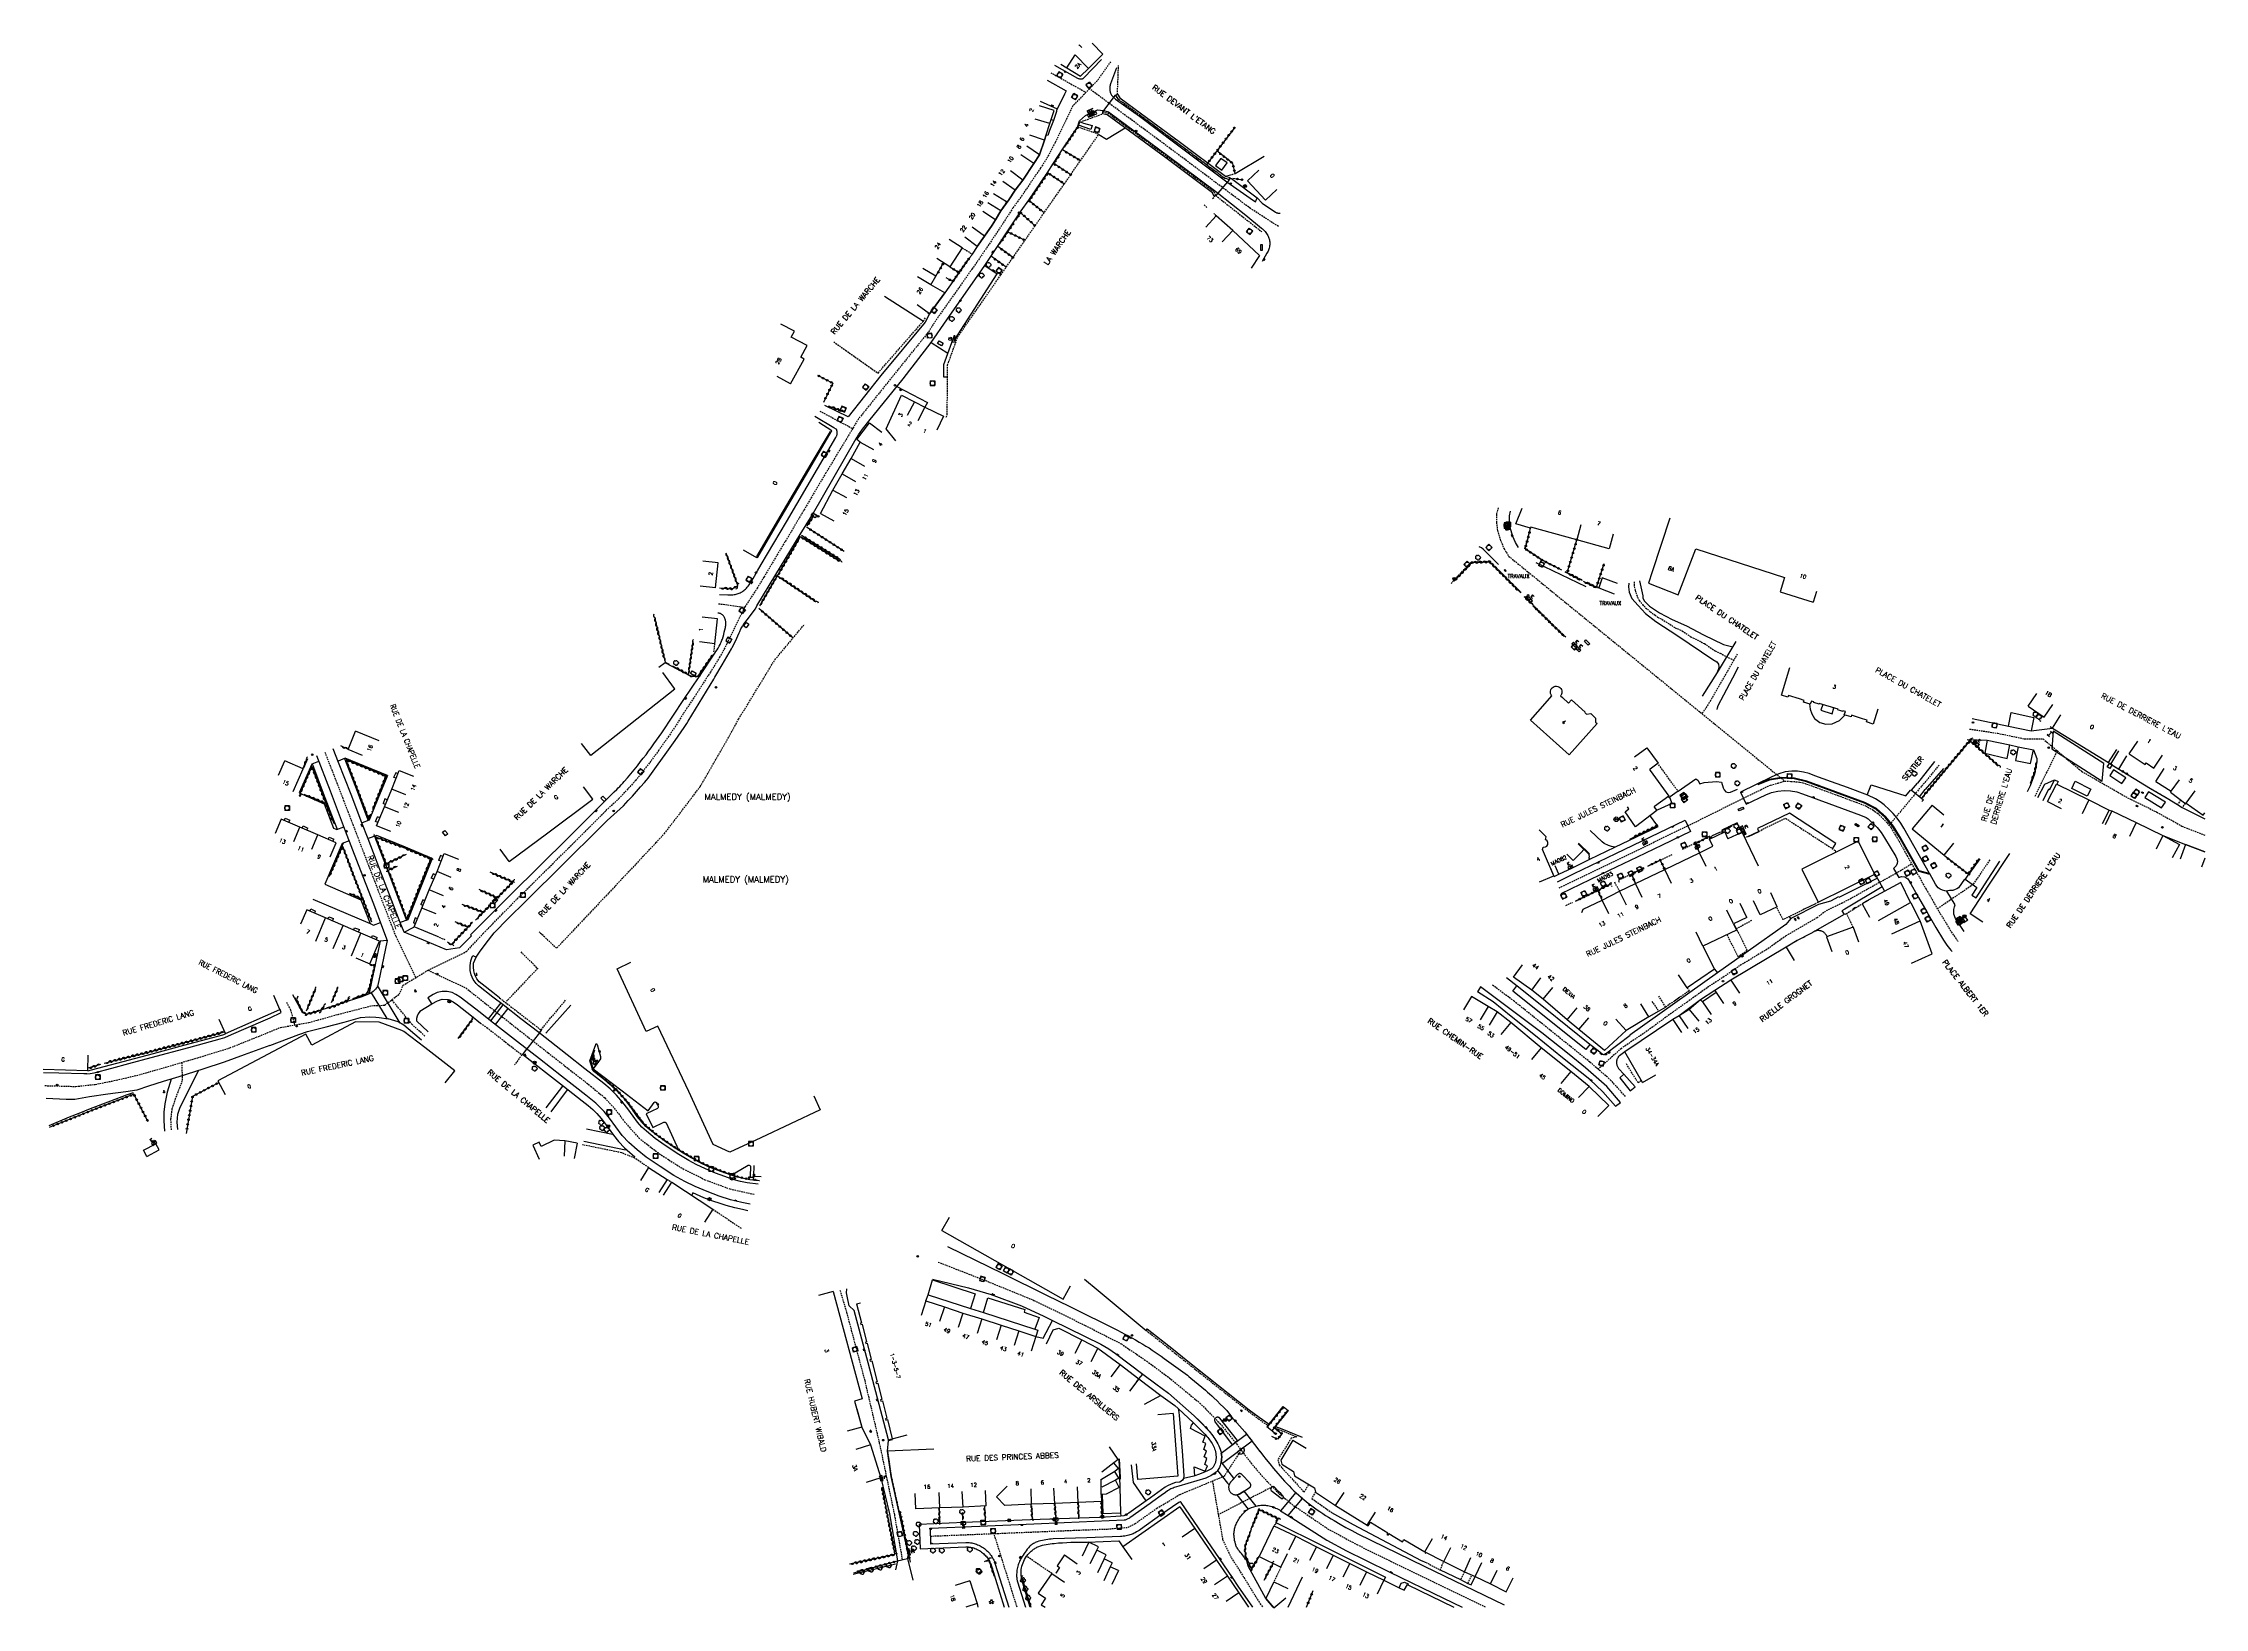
# Model space of a CAD drawing. Header units: millimetres. Extents: x 267012 to 268000, y 125000 to 125988.
# Drawn here: x 267298 to 268000, y 125000 to 125507 of the extents above; entities that cross this region are included whole.
import ezdxf
from ezdxf.enums import TextEntityAlignment as Align

# ---------------------------------------------------------------- set-up
doc = ezdxf.new("R2010")
doc.units = ezdxf.units.MM
doc.linetypes.add('DASHED', pattern=[0.75, 0.5, -0.25])
doc.layers.get('0').update_dxf_attribs({"linetype": 'CONTINUOUS'})
for name, color, linetype in [('W0001', 6, 'DASHED'), ('W0003', 5, 'CONTINUOUS'), ('w0004', 5, 'CONTINUOUS'), ('W0006', 2, 'CONTINUOUS'), ('W0008', 7, 'CONTINUOUS'), ('W0014', 7, 'CONTINUOUS'), ('W0015', 2, 'CONTINUOUS'), ('W0017', 7, 'CONTINUOUS'), ('w0020', 2, 'CONTINUOUS'), ('W0060', 7, 'DASHED'), ('W0061', 7, 'CONTINUOUS'), ('w0070', 7, 'DASHED'), ('w0071', 7, 'CONTINUOUS'), ('W0100', 7, 'CONTINUOUS'), ('W0101', 7, 'CONTINUOUS'), ('w0103', 1, 'CONTINUOUS'), ('W0105', 7, 'CONTINUOUS'), ('W0106', 7, 'CONTINUOUS'), ('W0112', 1, 'DASHED'), ('W0120', 7, 'CONTINUOUS'), ('W0125', 7, 'CONTINUOUS'), ('w0128', 7, 'CONTINUOUS'), ('w0133', 7, 'CONTINUOUS'), ('W0153', 7, 'CONTINUOUS'), ('W0211', 2, 'CONTINUOUS'), ('W0300', 7, 'CONTINUOUS'), ('W0301', 7, 'CONTINUOUS'), ('W0302', 3, 'CONTINUOUS'), ('W0303', 7, 'CONTINUOUS'), ('W0310', 3, 'CONTINUOUS'), ('W0322', 7, 'CONTINUOUS'), ('W0323', 7, 'CONTINUOUS'), ('W0333', 7, 'CONTINUOUS'), ('W0400', 7, 'CONTINUOUS'), ('W0402', 7, 'CONTINUOUS'), ('w0410', 7, 'CONTINUOUS'), ('W0420', 7, 'CONTINUOUS'), ('W0421', 7, 'CONTINUOUS'), ('w0424', 7, 'CONTINUOUS'), ('w0425', 7, 'CONTINUOUS'), ('W0430', 7, 'CONTINUOUS'), ('W0431', 7, 'CONTINUOUS'), ('W0432', 7, 'CONTINUOUS'), ('W0438', 7, 'CONTINUOUS'), ('W0469', 7, 'CONTINUOUS'), ('W0510', 5, 'CONTINUOUS'), ('w0856', 7, 'CONTINUOUS'), ('w0980', 7, 'CONTINUOUS'), ('W0984', 7, 'CONTINUOUS'), ('W0986', 4, 'CONTINUOUS'), ('W0989', 7, 'CONTINUOUS'), ('W0991', 7, 'CONTINUOUS'), ('W1102', 7, 'CONTINUOUS'), ('w1336', 3, 'CONTINUOUS'), ('W1337', 1, 'CONTINUOUS'), ('W1338', 7, 'CONTINUOUS'), ('W1471', 7, 'CONTINUOUS'), ('W1474', 7, 'CONTINUOUS')]:
    doc.layers.add(name, color=color, linetype=linetype)
doc.styles.get("Standard").update_dxf_attribs({"font": 'romans.shx', "width": 0.85})

# ---------------------------------------------------------------- blocks, each defined once
blk = doc.blocks.new('T856')
for p, q in [((-0.125, 0), (0.125, 0)), ((0, 0.125), (0, -0.125))]:
    blk.add_line(p, q)
blk.add_ellipse((0, 0), major_axis=(-0.177, 0.177), ratio=1, start_param=3.9269908, end_param=10.2101761)
blk = doc.blocks.new('T420')
for p, q in [((0.75, 0.75), (-0.75, 0.75)), ((-0.75, 0.75), (-0.75, -0.75)), ((0.75, 0.75), (0.75, -0.75)), ((0.75, -0.75), (-0.75, -0.75))]:
    blk.add_line(p, q)
blk.add_ellipse((0, 0), major_axis=(-0.53, 0.53), ratio=1, start_param=3.926991, end_param=10.210176)
blk = doc.blocks.new('T400')
for p, q in [((-0.15, 0.3), (0.15, 0.3)), ((-0.15, -0.25), (-0.15, 0.3)), ((-0.15, 0.15), (0.15, 0.15)), ((-0.15, 0), (0.15, 0)), ((0.15, 0.3), (0.15, -0.25)), ((-0.15, -0.15), (0.15, -0.15)), ((-0.15, -0.25), (-0.15, -0.3)), ((-0.15, -0.3), (0.15, -0.3)), ((0.15, -0.3), (0.15, -0.25))]:
    blk.add_line(p, q)
blk = doc.blocks.new('T300')
for p, q in [((-0.8, 0.51), (-0.86, 0.34)), ((-0.86, 0.34), (-0.86, 0.17)), ((-0.86, 0.17), (-0.74, 0.06)), ((-0.69, 0.63), (-0.8, 0.51)), ((-0.8, -0.06), (-0.74, 0.06)), ((-0.74, 0.06), (-0.69, 0.11)), ((-0.57, 0.69), (-0.69, 0.63)), ((-0.46, 0.69), (-0.57, 0.69)), ((-0.29, 0.63), (-0.46, 0.69)), ((-0.29, 0.63), (-0.17, 0.74)), ((-0.23, 0.57), (-0.29, 0.63)), ((-0.17, 0.74), (-0.06, 0.8)), ((-0.06, 0.8), (0.06, 0.8)), ((0.06, 0.8), (0.23, 0.74)), ((0.23, 0.74), (0.34, 0.63)), ((0.34, 0.63), (0.4, 0.51)), ((0.46, 0.46), (0.34, 0.46)), ((0.4, 0.51), (0.4, 0.46)), ((0.57, 0.4), (0.46, 0.46)), ((0.57, 0.4), (0.69, 0.29)), ((0.69, 0.29), (0.74, 0.17)), ((0.74, 0.06), (0.69, -0.17)), ((0.74, 0.17), (0.74, 0.06)), ((-0.8, -0.17), (-0.8, -0.06)), ((-0.8, -0.23), (-0.8, -0.17)), ((-0.74, -0.34), (-0.8, -0.23)), ((-0.69, -0.4), (-0.74, -0.34)), ((-0.51, -0.46), (-0.69, -0.4)), ((-0.4, -0.46), (-0.51, -0.46)), ((-0.4, -0.46), (-0.34, -0.46)), ((-0.34, -0.46), (-0.34, -0.4)), ((-0.34, -0.51), (-0.34, -0.46)), ((-0.29, -0.63), (-0.34, -0.51)), ((-0.17, -0.74), (-0.29, -0.63)), ((-0.06, -0.8), (-0.17, -0.74)), ((0.06, -0.8), (-0.06, -0.8)), ((0.17, -0.74), (0.06, -0.8)), ((0.23, -0.69), (0.17, -0.74)), ((0.29, -0.46), (0.23, -0.46)), ((0.29, -0.63), (0.23, -0.69)), ((0.46, -0.4), (0.29, -0.46)), ((0.34, -0.51), (0.29, -0.63)), ((0.34, -0.51), (0.34, -0.46)), ((0.57, -0.34), (0.46, -0.4)), ((0.63, -0.29), (0.57, -0.34)), ((0.69, -0.17), (0.63, -0.29))]:
    blk.add_line(p, q)
blk = doc.blocks.new('T469')
at = {"color": 0, "linetype": 'Continuous', "flags": 128}
for points in [[(-0.35, 0.35), (0.35, -0.35)], [(-0.35, -0.35), (0.35, 0.35)]]:
    blk.add_lwpolyline(points, dxfattribs=at)
at = {"color": 0, "linetype": 'Continuous'}
blk.add_circle((0, 0), 0.5, dxfattribs=at)
blk = doc.blocks.new('t430')
at = {"flags": 128}
for points in [[(0.8, 0.8), (-0.8, 0.8)], [(-0.8, 0.8), (-0.8, 0)], [(0.8, 0.8), (-0.8, 0)], [(-0.8, 0), (0.8, 0)], [(-0.4, 2.1), (0.4, 2.1)], [(-0.4, 2.1), (-0.4, 1.3)], [(-0.4, 1.7), (0, 1.7)], [(-0.4, 1.3), (0.4, 1.3)], [(0.8, 0), (0.8, 0.8)]]:
    blk.add_lwpolyline(points, dxfattribs=at)
blk = doc.blocks.new('T303')
for p, q in [((-0.77, 0), (-0.28, 0.21)), ((-0.28, -0.21), (-0.77, 0)), ((-0.28, 0.21), (0, 0.83)), ((0, 0.83), (0.28, 0.21)), ((0.28, 0.21), (0.83, 0)), ((0.83, 0), (0.28, -0.21)), ((-0.49, -0.63), (-0.28, -0.21)), ((0, -0.35), (-0.49, -0.63)), ((0.56, -0.63), (0, -0.35)), ((0.28, -0.21), (0.56, -0.63))]:
    blk.add_line(p, q)
blk = doc.blocks.new('t302o')
for p, q in [((-0.8, 0.51), (-0.86, 0.34)), ((-0.86, 0.34), (-0.86, 0.17)), ((-0.86, 0.17), (-0.74, 0.06)), ((-0.69, 0.63), (-0.8, 0.51)), ((-0.8, -0.06), (-0.74, 0.06)), ((-0.74, 0.06), (-0.69, 0.11)), ((-0.57, 0.69), (-0.69, 0.63)), ((-0.46, 0.69), (-0.57, 0.69)), ((-0.29, 0.63), (-0.46, 0.69)), ((-0.29, 0.63), (-0.17, 0.74)), ((-0.23, 0.57), (-0.29, 0.63)), ((-0.17, 0.74), (-0.06, 0.8)), ((-0.06, 0.8), (0.06, 0.8)), ((0.06, 0.8), (0.23, 0.74)), ((0.23, 0.74), (0.34, 0.63)), ((0.34, 0.63), (0.4, 0.51)), ((0.46, 0.46), (0.34, 0.46)), ((0.4, 0.51), (0.4, 0.46)), ((0.57, 0.4), (0.46, 0.46)), ((0.57, 0.4), (0.69, 0.29)), ((0.69, 0.29), (0.74, 0.17)), ((0.74, 0.06), (0.69, -0.17)), ((0.74, 0.17), (0.74, 0.06)), ((-0.8, -0.17), (-0.8, -0.06)), ((-0.8, -0.23), (-0.8, -0.17)), ((-0.74, -0.34), (-0.8, -0.23)), ((-0.69, -0.4), (-0.74, -0.34)), ((-0.51, -0.46), (-0.69, -0.4)), ((-0.4, -0.46), (-0.51, -0.46)), ((-0.4, -0.46), (-0.34, -0.46)), ((-0.34, -0.46), (-0.34, -0.4)), ((-0.34, -0.51), (-0.34, -0.46)), ((-0.29, -0.63), (-0.34, -0.51)), ((-0.17, -0.74), (-0.29, -0.63)), ((-0.06, -0.8), (-0.17, -0.74)), ((0.06, -0.8), (-0.06, -0.8)), ((0.17, -0.74), (0.06, -0.8)), ((0.23, -0.69), (0.17, -0.74)), ((0.29, -0.46), (0.23, -0.46)), ((0.29, -0.63), (0.23, -0.69)), ((0.46, -0.4), (0.29, -0.46)), ((0.34, -0.51), (0.29, -0.63)), ((0.34, -0.51), (0.34, -0.46)), ((0.57, -0.34), (0.46, -0.4)), ((0.63, -0.29), (0.57, -0.34)), ((0.69, -0.17), (0.63, -0.29))]:
    blk.add_line(p, q)
blk = doc.blocks.new('t310o')
at = {"color": 0, "linetype": 'Continuous'}
for centre, start, end in [((-0.5, 0.38), 216.8699, 323.1304), ((0.5, -0.37), 36.8699, 143.1303)]:
    blk.add_arc(centre, 0.625, start, end, dxfattribs=at)
blk = doc.blocks.new('t322o')
at = {"color": 0, "linetype": 'Continuous'}
for radius in [0.25, 0.15]:
    blk.add_circle((0, 0), radius, dxfattribs=at)
blk = doc.blocks.new('T425')
for p, q in [((-0.15, 0.6), (0.15, 0.6)), ((-0.15, 0.6), (-0.15, 0.3)), ((-0.15, 0.3), (0.15, 0.3)), ((-0.15, 0.15), (0.15, 0.15)), ((-0.15, -0.15), (-0.15, 0.15)), ((0, 0.45), (0.15, 0.45)), ((0.15, 0.45), (0.15, 0.3)), ((0.15, 0.15), (0.15, -0.15)), ((0.15, -0.15), (-0.15, -0.15))]:
    blk.add_line(p, q)
blk.add_ellipse((0, 0), major_axis=(-0.106, 0.106), ratio=1, start_param=3.926991, end_param=10.210176)
blk = doc.blocks.new('T301')
for p, q in [((-0.8, 0.51), (-0.86, 0.34)), ((-0.86, 0.34), (-0.86, 0.17)), ((-0.86, 0.17), (-0.74, 0.06)), ((-0.69, 0.63), (-0.8, 0.51)), ((-0.8, -0.06), (-0.74, 0.06)), ((-0.74, 0.06), (-0.69, 0.11)), ((-0.57, 0.69), (-0.69, 0.63)), ((-0.46, 0.69), (-0.57, 0.69)), ((-0.29, 0.63), (-0.46, 0.69)), ((-0.29, 0.63), (-0.17, 0.74)), ((-0.23, 0.57), (-0.29, 0.63)), ((-0.17, 0.74), (-0.06, 0.8)), ((-0.06, 0.8), (0.06, 0.8)), ((0.06, 0.8), (0.23, 0.74)), ((0.23, 0.74), (0.34, 0.63)), ((0.34, 0.63), (0.4, 0.51)), ((0.46, 0.46), (0.34, 0.46)), ((0.4, 0.51), (0.4, 0.46)), ((0.57, 0.4), (0.46, 0.46)), ((0.57, 0.4), (0.69, 0.29)), ((0.69, 0.29), (0.74, 0.17)), ((0.74, 0.06), (0.69, -0.17)), ((0.74, 0.17), (0.74, 0.06)), ((-0.8, -0.17), (-0.8, -0.06)), ((-0.8, -0.23), (-0.8, -0.17)), ((-0.74, -0.34), (-0.8, -0.23)), ((-0.69, -0.4), (-0.74, -0.34)), ((-0.51, -0.46), (-0.69, -0.4)), ((-0.4, -0.46), (-0.51, -0.46)), ((-0.4, -0.46), (-0.34, -0.46)), ((-0.34, -0.46), (-0.34, -0.4)), ((-0.34, -0.51), (-0.34, -0.46)), ((-0.29, -0.63), (-0.34, -0.51)), ((-0.17, -0.74), (-0.29, -0.63)), ((-0.06, -0.8), (-0.17, -0.74)), ((0.06, -0.8), (-0.06, -0.8)), ((0.17, -0.74), (0.06, -0.8)), ((0.23, -0.69), (0.17, -0.74)), ((0.29, -0.46), (0.23, -0.46)), ((0.29, -0.63), (0.23, -0.69)), ((0.46, -0.4), (0.29, -0.46)), ((0.34, -0.51), (0.29, -0.63)), ((0.34, -0.51), (0.34, -0.46)), ((0.57, -0.34), (0.46, -0.4)), ((0.63, -0.29), (0.57, -0.34)), ((0.69, -0.17), (0.63, -0.29))]:
    blk.add_line(p, q)
blk = doc.blocks.new('T1474')
at = {"color": 0, "linetype": 'Continuous', "flags": 128}
for points in [[(-0.75, -0.5), (-0.75, 0.5)], [(-0.75, 0), (0.75, 0)], [(0.75, 0), (0.75, -0.5), (0.75, 0.5)]]:
    blk.add_lwpolyline(points, dxfattribs=at)
blk = doc.blocks.new('T1471')
at = {"color": 0, "linetype": 'Continuous', "flags": 128}
blk.add_lwpolyline([(-0.75, -0.5), (-0.75, 0.5), (0.75, 0.5), (0.75, -0.5), (-0.75, -0.5)], dxfattribs=at)
blk = doc.blocks.new('T410')
at = {"color": 0, "linetype": 'ByBlock', "lineweight": -2}
for p, q in [((-0.3, 1.2), (0.3, 1.2)), ((-0.3, 0.6), (-0.3, 1.2)), ((0, 0.9), (-0.3, 0.9)), ((0.3, 0.6), (-0.3, 0.6)), ((-0.3, -0.3), (-0.3, 0.3)), ((-0.3, 0.3), (0.3, 0.3)), ((0.3, 0.3), (0.3, -0.3)), ((0.3, -0.3), (-0.3, -0.3))]:
    blk.add_line(p, q, dxfattribs=at)
blk.add_circle((0, 0), 0.3, dxfattribs=at)
blk = doc.blocks.new('T424')
at = {"color": 0, "linetype": 'ByBlock', "lineweight": -2}
for p, q in [((-0.15, 0.61), (0.15, 0.61)), ((-0.15, 0.31), (-0.15, 0.61)), ((0, 0.46), (-0.15, 0.46)), ((0.15, 0.31), (-0.15, 0.31)), ((-0.15, -0.14), (-0.15, 0.16)), ((-0.15, 0.16), (0.15, 0.16)), ((0.15, 0.16), (0.15, -0.14)), ((0.15, -0.14), (-0.15, -0.14))]:
    blk.add_line(p, q, dxfattribs=at)
blk.add_circle((0, 0.01), 0.15, dxfattribs=at)
blk = doc.blocks.new('T438')
for p, q in [((-0.4, 0.2), (0.4, 0.2)), ((-0.4, -0.2), (-0.4, 0.2)), ((0.15, 1.1), (-0.3, 1.1)), ((-0.3, 1.1), (-0.3, 0.5)), ((-0.3, 0.5), (0.15, 0.5)), ((0.3, 0.65), (0.3, 0.95)), ((0.4, 0.2), (0.4, -0.2))]:
    blk.add_line(p, q)
at = {"flags": 128}
for points in [[(-0.4, -0.2), (0.4, 0.2)], [(0.4, -0.2), (-0.4, -0.2)]]:
    blk.add_lwpolyline(points, dxfattribs=at)
for centre, major_axis, start_param, end_param in [((0.15, 0.95), (0.106, -0.106), 0.785398, 2.356194), ((0.15, 0.65), (0.106, 0.106), 3.926991, 5.497787)]:
    blk.add_ellipse(centre, major_axis=major_axis, ratio=1, start_param=start_param, end_param=end_param)
blk = doc.blocks.new('t432')
at = {"flags": 128}
for points in [[(0.8, 0.8), (-0.8, 0.8)], [(-0.8, 0.8), (-0.8, 0)], [(0.8, 0.8), (-0.8, 0)], [(-0.8, 0), (0.8, 0)], [(-0.4, 2.1), (-0.4, 1.3)], [(-0.4, 1.3), (0.4, 1.3)], [(-0.39, 2.1), (0.41, 2.1)], [(0, 1.7), (0.4, 1.7)], [(0.4, 1.3), (0.4, 1.7)], [(0.8, 0), (0.8, 0.8)]]:
    blk.add_lwpolyline(points, dxfattribs=at)
blk = doc.blocks.new('t323o')
at = {"color": 0, "linetype": 'Continuous'}
for radius in [0.25, 0.15]:
    blk.add_circle((0, 0), radius, dxfattribs=at)
blk = doc.blocks.new('T153')
for p, q in [((-0.272728, -0.272728), (-0.272728, 0.272728)), ((-0.272728, 0.272728), (0, 0)), ((0, 0), (0.272728, 0.272728)), ((0.272728, 0.272728), (0.272728, -0.272728))]:
    blk.add_line(p, q)
blk.add_ellipse((0, 0), major_axis=(-0.530332, 0.530332), ratio=1, start_param=3.926990817, end_param=10.2101761242)

msp = doc.modelspace()

# ---------------------------------------------------------------- linework, layer by layer
at = {"layer": 'W0001'}
for points in [[(267644.84, 125501.48), (267640.51, 125495.27), (267638, 125492.69), (267636.87, 125491.53), (267632.61, 125487.17), (267626.84, 125475.24), (267624.06, 125469.91), (267622.07, 125466.9), (267616.12, 125458.13), (267613.16, 125454.02), (267609.89, 125448.98), (267603.97, 125440.08), (267599.85, 125434.18), (267596.77, 125429.78), (267588.89, 125418.68), (267585.67, 125413.7), (267573.91, 125399.14), (267563.03, 125385.55), (267561.14, 125382.44), (267552.44, 125368.06), (267541.84, 125350.13), (267532.27, 125334.16), (267530.16, 125330.66), (267526.1, 125324.46), (267521.85, 125315.77), (267520.31, 125312.55), (267517.95, 125308.22), (267514.95, 125303.41), (267510.37, 125296.25), (267507.33, 125291.72), (267503.64, 125285.88), (267501.41, 125282.56), (267498.19, 125278.04), (267495.62, 125274.52), (267490.69, 125268.24), (267485.23, 125262.31)], [(267625.44, 125497.92), (267636.87, 125491.53)], [(267699.32, 125448.01), (267690.28, 125453.85), (267681.02, 125460.75), (267664.75, 125472.92), (267638, 125492.69)], [(267550.49, 125388.1), (267561.14, 125382.44)], [(267770.64, 125356.7), (267770.1, 125354.67), (267770.09, 125352.03), (267770.42, 125349.4), (267771.5, 125345.89), (267772.53, 125343.56), (267774.04, 125341.04), (267863.67, 125268.03)], [(267814.76, 125332.65), (267814.84, 125331.21), (267815.11, 125329.98), (267815.83, 125327.72), (267816.45, 125326.6), (267817.55, 125325.39), (267818.52, 125324.29), (267819.96, 125322.99), (267821.58, 125321.92), (267822.41, 125321.27), (267824.46, 125320.15), (267828.06, 125317.81), (267830.38, 125316.79), (267833.21, 125314.88), (267837.6, 125312.64), (267841.05, 125310.32), (267842.68, 125309.53), (267847.1, 125307.25)], [(267517.63, 125325.6), (267526.1, 125324.46)], [(267848.25, 125309.24), (267839.19, 125293.51), (267836.82, 125289.9)], [(267923.67, 125284.93), (267932.79, 125283.57), (267941.54, 125281.75), (267947.52, 125281.7), (267952.16, 125277.82), (267960.01, 125271.23), (267976.07, 125262.02), (267984.36, 125258.03), (267992.59, 125253.41), (267999.73, 125250.62), (268000, 125250.51)], [(267389.81, 125277.46), (267395.9, 125261.73), (267404.22, 125240.06), (267409.13, 125227.27), (267412.81, 125217.69), (267419.3, 125204.24)], [(267944.92, 125263.16), (267952.16, 125277.82)], [(267298.94, 125169.22), (267309, 125168.95), (267315.3, 125169.63), (267320.63, 125170.69), (267329.4, 125172.68), (267338.12, 125175.23), (267348.62, 125178.27), (267359, 125181.49), (267368.31, 125185.21), (267375.38, 125188.09), (267384.65, 125189.7), (267393.39, 125192.16), (267405.01, 125195.16), (267409.21, 125195.31), (267413.9, 125198.87), (267415.28, 125201.79), (267423.32, 125206.69), (267435.81, 125212.75), (267441.22, 125218.54), (267450.1, 125227.66), (267459.37, 125236.84), (267472.67, 125250.03), (267482.77, 125260.15), (267485.23, 125262.31), (267485.23, 125262.31)], [(267790.46, 125233.41), (267832.2, 125253.52), (267850.26, 125262.51), (267855.97, 125265.27), (267859.06, 125266.74), (267861.53, 125267.4), (267863.67, 125268.03)], [(267863.67, 125268.03), (267865.71, 125267.95), (267868.59, 125267.73), (267870.05, 125267.34), (267874.13, 125265.88), (267880.94, 125263.36), (267886.87, 125261.16), (267889.92, 125260.01), (267892.24, 125258.71), (267893.77, 125257.59), (267895.52, 125255.94), (267896.91, 125254.45), (267898.16, 125252.89), (267899.61, 125250.52), (267902.19, 125246.02), (267903.33, 125243.93), (267907.44, 125236.71), (267909.57, 125232.92), (267913.76, 125225.66), (267917.71, 125219.11), (267919.96, 125215.99)], [(267882.24, 125228.41), (267899.82, 125238.19), (267904.87, 125241.22)], [(267930.23, 125242.47), (267924.75, 125234.44), (267913.22, 125226.6)], [(267882.24, 125228.41), (267876.93, 125225.84), (267874.06, 125223.65), (267864.07, 125217.82), (267857.98, 125213.48), (267849.02, 125208.13), (267844.01, 125204.61), (267839.05, 125201.39), (267831.95, 125196.35), (267827.48, 125193.16), (267818.41, 125186.54), (267810.63, 125181.3)], [(267423.32, 125206.69), (267435.64, 125200.87), (267452.42, 125187.58), (267462.34, 125179.82), (267476.23, 125168.95), (267480.72, 125165.21), (267483.76, 125161.92), (267487.1, 125157.51), (267491.71, 125152.23), (267498.37, 125147.14), (267505.38, 125142.61), (267513.17, 125138.7), (267521.3, 125135.68), (267529.15, 125133.95)], [(267811.95, 125165.7), (267807.25, 125170.93), (267803.09, 125174.55), (267800.41, 125176.88), (267791.58, 125183.98), (267784.31, 125189.82), (267775.87, 125196.58), (267768.68, 125201.93)], [(267377.38, 125196.28), (267378.66, 125193.78), (267380.02, 125188.89)], [(267422.28, 125185.31), (267418.15, 125189.03), (267411.55, 125197.09)], [(267810.63, 125181.3), (267803.09, 125174.55)], [(267588.87, 125111.97), (267604.31, 125105.94), (267619.99, 125099.54), (267636.61, 125091.41), (267648.34, 125085.39), (267656.59, 125079.81), (267663.88, 125074.41), (267673.81, 125066.22), (267680.37, 125059.57), (267685.76, 125052.93), (267690.4, 125046.77), (267693.93, 125042.6), (267699.59, 125036.77), (267704.25, 125032.97), (267715.29, 125025.44), (267724.81, 125020.28), (267735.66, 125014.95), (267749.78, 125008.12), (267766.52, 125000)], [(267577.32, 125015.39), (267574.78, 125029.98), (267569.87, 125053.33), (267565.16, 125073.43), (267559.21, 125095.8), (267557.07, 125102.87)], [(267687.26, 125050.93), (267681.75, 125042.52)], [(267667.43, 125036.59), (267681.75, 125042.52)], [(267677.89, 125040.92), (267681.22, 125021.96), (267684.07, 125016), (267686.96, 125011.47), (267693.37, 125001.09), (267694.19, 125000)], [(267697.39, 125039.04), (267679.81, 125029.99)], [(267586.33, 125023.03), (267614.29, 125024.16), (267632.86, 125024.93), (267643.78, 125025.34), (267650.55, 125025.9), (267652.84, 125027.08), (267659.85, 125032.08), (267667.43, 125036.59)], [(267614.5, 125000), (267607.02, 125023.86)]]:
    msp.add_lwpolyline(points, dxfattribs=at)
at = {"layer": 'W0003'}
for points in [[(267910.64, 125238.09), (267907.33, 125238.93), (267901.05, 125250.03), (267898.96, 125253.37), (267896.46, 125256.4), (267893.4, 125259.18), (267889.69, 125261.12), (267870.79, 125268.07), (267866.8, 125269.04), (267862.72, 125269.25), (267858.64, 125268.59), (267854.77, 125267.05)], [(267910.84, 125237.73), (267907.15, 125238.66), (267900.81, 125249.91), (267898.75, 125253.24), (267896.26, 125256.21), (267893.23, 125258.97), (267889.59, 125260.87), (267870.7, 125267.79), (267866.77, 125268.77), (267862.74, 125268.98), (267858.7, 125268.32), (267854.91, 125266.82)], [(267385.95, 125229.69), (267404.49, 125221.81)], [(267572.72, 125054.3), (267573.96, 125054.65)], [(267572.79, 125054.02), (267574.03, 125054.37)], [(267574.03, 125054.37), (267573.96, 125054.65)], [(267647.68, 125048.12), (267647.91, 125042.07)]]:
    msp.add_lwpolyline(points, dxfattribs=at)
at = {"layer": 'w0004'}
msp.add_lwpolyline([(267527.81, 125139.77), (267527.79, 125139.51), (267528.74, 125139.49), (267528.75, 125139.71)], dxfattribs=at)
at = {"layer": 'W0006'}
for points in [[(267621.98, 125488.71), (267627.56, 125486.16)], [(267604.02, 125435.32), (267608.02, 125432.69)], [(267586.62, 125410.4), (267592.06, 125406.87)], [(267809.41, 125332.14), (267804.36, 125334.04), (267803.28, 125330.73), (267808.33, 125328.81)], [(267936.25, 125285.87), (267937.14, 125290.31), (267944.48, 125288.73), (267943.6, 125284.34)], [(267929.33, 125281.27), (267928.62, 125277.12), (267935.81, 125275.32), (267936.7, 125279.78)], [(267939.47, 125279.17), (267938.54, 125274.76), (267943.44, 125273.7), (267944.41, 125278.16)], [(267381.46, 125264.18), (267389.61, 125260.67), (267392.61, 125252.77)], [(267945.83, 125262.69), (267948.06, 125267.06), (267951.22, 125268.43)], [(267792.93, 125244.28), (267795, 125242.31), (267797.57, 125244.91), (267798.47, 125245.86)], [(267389.8, 125234.63), (267401.54, 125229.56), (267404.55, 125221.82)], [(267808.78, 125162.52), (267810.37, 125163.77), (267805.91, 125168.91), (267799.03, 125175.03), (267793.72, 125179.29), (267784.85, 125186.39), (267764.97, 125201.27), (267763.98, 125199.64)], [(267800.43, 125182.59), (267799.13, 125180.92), (267775.4, 125199.87), (267776.7, 125201.59)], [(267477.73, 125182.55), (267477.78, 125182.64), (267477.84, 125182.73), (267477.94, 125182.75), (267478.05, 125182.73), (267478.13, 125182.65), (267478.18, 125182.56), (267479.28, 125178.71), (267479.31, 125178.43), (267479.34, 125178.2), (267479.25, 125177.91), (267476.88, 125174.68), (267486.27, 125167.5), (267494.72, 125161.01), (267496.67, 125163.74), (267496.82, 125163.84), (267496.97, 125163.91), (267497.16, 125163.9), (267497.3, 125163.84), (267497.42, 125163.74), (267498, 125162.51), (267498.04, 125162.32), (267498.03, 125162.13), (267497.91, 125161.92), (267497.77, 125161.8), (267494.08, 125160.07), (267496.29, 125155.66), (267499.89, 125157.33), (267500.02, 125157.4), (267500.25, 125157.37), (267500.43, 125157.25), (267500.57, 125157.1), (267504.62, 125148.38), (267509.71, 125145.45), (267513.45, 125143.54), (267517.86, 125141.67), (267521.09, 125140.56), (267523.04, 125140.88), (267527.27, 125143.37), (267527.54, 125143.4), (267527.71, 125143.34), (267527.85, 125143.2), (267527.97, 125143.04), (267527.82, 125139.76)], [(267811.44, 125172.95), (267810.19, 125171.71), (267813.5, 125167.58), (267815.11, 125168.87)], [(267327.63, 125166.93), (267325.38, 125166.14), (267320.2, 125164.22), (267313.62, 125161.68), (267309.93, 125160.21), (267306.78, 125159.02), (267300.25, 125156.21)], [(267529.08, 125143.32), (267528.96, 125139.88), (267531.4, 125139.75)], [(267585.63, 125101.34), (267587.01, 125106.15), (267600.91, 125101.7), (267599.35, 125096.95)], [(267603.56, 125095.58), (267604.99, 125100.41), (267617.03, 125096.52), (267616.8, 125095.73), (267621.65, 125094.02), (267620.3, 125090.22)], [(267666.75, 125064.44), (267667.01, 125063.21), (267667.14, 125062.21)], [(267667.14, 125062.21), (267668.1, 125050.69)], [(267672.17, 125042.61), (267671.95, 125045.54), (267675.56, 125044.1), (267676.3, 125045.85), (267675.41, 125046.32), (267676.11, 125048.25), (267675.25, 125048.77), (267675.99, 125050.65), (267675.07, 125051.13), (267675.77, 125053.04), (267674.82, 125053.55), (267675.58, 125055.42), (267670.76, 125057.91), (267671.09, 125059), (267671.73, 125059.84)], [(267668.1, 125050.69), (267668.66, 125042.62), (267668.52, 125041.75)], [(267647.84, 125038.91), (267647.65, 125038.79), (267643.43, 125036.61), (267642.15, 125036.57), (267642.38, 125030.34), (267648.02, 125030.64)], [(267690.17, 125024.08), (267690.54, 125025.42)], [(267698.65, 125027.31), (267713.49, 125019.97), (267728.63, 125012.44), (267734.04, 125009.73)]]:
    msp.add_lwpolyline(points, dxfattribs=at)
for points in [[(267950.83, 125284.21), (267950.36, 125278.49), (267966.66, 125268.02), (267967.21, 125273.7)], [(267970.33, 125271.7), (267969.16, 125269.82), (267973.1, 125267.31), (267974.33, 125269.15)], [(267956.85, 125265.62), (267957.97, 125268), (267963.06, 125265.44), (267961.87, 125263.1)], [(267987.26, 125261.2), (267981.79, 125264.6), (267980.58, 125262.69), (267985.92, 125259.36)]]:
    msp.add_lwpolyline(points, close=True, dxfattribs=at)
at = {"layer": 'W0008'}
for points in [[(267626.6, 125500.31), (267634.16, 125496.16), (267634.34, 125496.07), (267634.53, 125496), (267634.72, 125495.94), (267634.89, 125495.91), (267635.05, 125495.89), (267635.22, 125495.89), (267635.37, 125495.91), (267635.53, 125495.93), (267635.69, 125495.97), (267635.84, 125496.02), (267635.94, 125496.06), (267636.02, 125496.11), (267636.11, 125496.17), (267636.18, 125496.24), (267641.87, 125502.18)], [(267624.28, 125495.45), (267630.47, 125491.99), (267629.85, 125490.92), (267627.32, 125485.65), (267627.31, 125485.28), (267626.29, 125482.41), (267625.06, 125479.11), (267624.5, 125477.58), (267623.97, 125477.78), (267623.43, 125476.06), (267621.82, 125471.27), (267619.91, 125468.49), (267616.37, 125463.07), (267613.93, 125459.76), (267611.8, 125456.7), (267609.28, 125453.07), (267607.52, 125450.16), (267606.4, 125448.44), (267603.93, 125444.85), (267601.54, 125441.55), (267599.97, 125439.05), (267599.84, 125438.73), (267598.97, 125437.73), (267595.68, 125433.04), (267593.61, 125430.13), (267591.1, 125426.45), (267586.07, 125419.62), (267586.07, 125419.62), (267584.71, 125417.01), (267570.24, 125399.68), (267559.64, 125386.24), (267552.13, 125389.9)], [(267646.77, 125499.48), (267646.77, 125499.48), (267644.85, 125494.29), (267644.75, 125494.02), (267644.68, 125493.74), (267644.62, 125493.45), (267644.58, 125493.17), (267644.56, 125492.88), (267644.56, 125492.61), (267644.58, 125492.34), (267644.62, 125492.07), (267644.67, 125491.81), (267644.74, 125491.55), (267644.83, 125491.31), (267644.93, 125491.08), (267645.05, 125490.85), (267645.19, 125490.63), (267645.34, 125490.42), (267645.54, 125490.18), (267645.75, 125489.95), (267645.97, 125489.74), (267646.21, 125489.53), (267646.46, 125489.35), (267654.21, 125483.81), (267666.15, 125474.8), (267682.61, 125462.49), (267690.19, 125457.25), (267691.85, 125455.99), (267692.46, 125457.31), (267694.07, 125455.58), (267698.43, 125452.64), (267698.56, 125452.56), (267698.7, 125452.49), (267698.84, 125452.43), (267698.99, 125452.39), (267699.17, 125452.35), (267699.35, 125452.32), (267699.54, 125452.31), (267699.72, 125452.31), (267699.9, 125452.32)], [(267486.71, 125260.05), (267488.3, 125261.75), (267489.64, 125263.2), (267490.97, 125264.66), (267492.29, 125266.14), (267493.58, 125267.63), (267494.17, 125268.32), (267494.74, 125269.03), (267495.29, 125269.74), (267495.83, 125270.47), (267498.05, 125273.56), (267500.27, 125276.65), (267501.9, 125278.93), (267503.52, 125281.21), (267504.51, 125282.61), (267505.48, 125284.01), (267506.44, 125285.42), (267506.89, 125286.09), (267507.32, 125286.76), (267507.74, 125287.45), (267516.05, 125301.13), (267516.43, 125301.76), (267518.79, 125305.8), (267521.79, 125310.97), (267522.03, 125311.4), (267523.11, 125313.43), (267524.35, 125316.19), (267524.51, 125316.55), (267524.66, 125316.93), (267524.76, 125317.17), (267524.87, 125317.41), (267525.04, 125317.76), (267525.22, 125318.1), (267525.41, 125318.43), (267525.49, 125318.57), (267525.58, 125318.7), (267525.68, 125318.82), (267526.93, 125320.32), (267529.56, 125323.92), (267529.99, 125324.92), (267536.2, 125335.04), (267544.08, 125348.07), (267548.04, 125354.38), (267562.27, 125379.18), (267562.61, 125379.69), (267563.08, 125380.41), (267563.58, 125381.12), (267564.37, 125382.21), (267565.18, 125383.29), (267565.93, 125384.26), (267566.41, 125384.87), (267577.58, 125398.6), (267586.62, 125410.4), (267591.7, 125417.73), (267604.02, 125435.32), (267615.85, 125453.11), (267618.3, 125456.51), (267624.23, 125465.31), (267626.3, 125468.54), (267629.18, 125472.9), (267634.06, 125480.21), (267634.75, 125482.34), (267636.75, 125484), (267640.57, 125485.85), (267642.58, 125485.62), (267644.19, 125485.21), (267650.06, 125480.89), (267663.34, 125471.05), (267679.43, 125459), (267688.71, 125451.71), (267693.83, 125447.5), (267694.14, 125447.24), (267694.43, 125446.96), (267694.72, 125446.66), (267694.99, 125446.36), (267695.24, 125446.04), (267695.49, 125445.72), (267695.71, 125445.38), (267695.87, 125445.11), (267696.01, 125444.84), (267696.14, 125444.56), (267696.24, 125444.27), (267696.33, 125443.98), (267696.4, 125443.68), (267696.46, 125443.38), (267696.5, 125443.05), (267696.52, 125442.71), (267696.52, 125442.37), (267696.5, 125442.03), (267696.46, 125441.7), (267696.4, 125441.37), (267696.32, 125441.01), (267696.21, 125440.66), (267696.09, 125440.32), (267695.95, 125439.98), (267695.79, 125439.65), (267695.61, 125439.33), (267694.04, 125436.64)], [(267517.88, 125328.62), (267520.63, 125328.45), (267521.04, 125328.44), (267521.45, 125328.44), (267521.86, 125328.46), (267522.27, 125328.5), (267522.68, 125328.55), (267523.02, 125328.61), (267523.36, 125328.69), (267523.69, 125328.78), (267524.02, 125328.89), (267524.34, 125329.02), (267524.65, 125329.16), (267524.95, 125329.32), (267525.24, 125329.49), (267525.53, 125329.68), (267525.8, 125329.88), (267526.06, 125330.1), (267526.31, 125330.33), (267526.63, 125330.65), (267526.93, 125330.98), (267527.22, 125331.33), (267527.5, 125331.69), (267527.77, 125332.05), (267528.02, 125332.43), (267528.25, 125332.82), (267530.26, 125336.29), (267531.45, 125338.33), (267539.61, 125352.19), (267549.72, 125369.35), (267555.72, 125379.52), (267555.83, 125379.72), (267555.92, 125379.92), (267555.99, 125380.12), (267556.05, 125380.34), (267556.09, 125380.55), (267556.12, 125380.76), (267556.13, 125380.98), (267556.12, 125381.2), (267556.09, 125381.49), (267556.04, 125381.78), (267555.97, 125382.07), (267555.94, 125382.14), (267555.89, 125382.2), (267555.83, 125382.25), (267554.97, 125382.72), (267548.84, 125386.31)], [(267777.3, 125343.79), (267776.27, 125345.5), (267775.45, 125347.36), (267774.56, 125350.29), (267774.3, 125352.29), (267774.31, 125354.12), (267774.7, 125355.62)], [(267770.78, 125338.29), (267765.83, 125343.25), (267765.22, 125343.72), (267764.51, 125344.05)], [(267813.01, 125332.23), (267812.96, 125331.07), (267813.17, 125329.36), (267814.07, 125327.31), (267816.05, 125325.06), (267818.5, 125322.46), (267821.81, 125319.85), (267829, 125315.17), (267840.35, 125307.53), (267841.58, 125306.72), (267842.13, 125305.93), (267842.27, 125305.07), (267842.22, 125304.5), (267841.76, 125303.26), (267836.83, 125295.58)], [(267816.51, 125333.07), (267817.58, 125328.13), (267817.61, 125327.48), (267818.06, 125326.57), (267819.77, 125324.82), (267823.01, 125322.69), (267827.12, 125320.45), (267831.75, 125318.4), (267837.25, 125315.51), (267843.78, 125312.34), (267846.77, 125311.66)], [(267483.74, 125264.56), (267484.55, 125265.33), (267485.05, 125265.82), (267485.54, 125266.31), (267486.02, 125266.82), (267486.49, 125267.33), (267486.95, 125267.86), (267488.05, 125269.14), (267489.13, 125270.43), (267490.2, 125271.73), (267491.26, 125273.03), (267492.31, 125274.35), (267493.19, 125275.47), (267494.06, 125276.6), (267494.91, 125277.74), (267495.75, 125278.88), (267496.62, 125280.09), (267497.47, 125281.3), (267498.32, 125282.52), (267499.15, 125283.75), (267506.39, 125294.55), (267511.29, 125301.87), (267516.39, 125309.5), (267516.76, 125310.06), (267517.12, 125310.64), (267517.46, 125311.22), (267517.8, 125311.81), (267518.12, 125312.4), (267518.29, 125312.73), (267518.44, 125313.07), (267518.59, 125313.42), (267518.72, 125313.76), (267518.84, 125314.12), (267519.06, 125314.87), (267519.28, 125315.63), (267519.48, 125316.4), (267519.67, 125317.16), (267519.85, 125317.93), (267519.9, 125318.21), (267519.94, 125318.48), (267519.96, 125318.76), (267519.98, 125319.04), (267519.97, 125319.31), (267519.96, 125319.57), (267519.93, 125319.82), (267519.88, 125320.06), (267519.82, 125320.31), (267519.74, 125320.57), (267519.65, 125320.83), (267519.54, 125321.08), (267519.42, 125321.33), (267519.33, 125321.48), (267519.23, 125321.63), (267519.12, 125321.77), (267519, 125321.9), (267518.86, 125322.02), (267518.72, 125322.12), (267518.56, 125322.22), (267518.39, 125322.31), (267518.21, 125322.39), (267518.03, 125322.45), (267517.84, 125322.5), (267517.66, 125322.53), (267517.39, 125322.57)], [(267847.79, 125313.37), (267841.76, 125303.26)], [(267841.73, 125291.27), (267841.79, 125291.85), (267842.05, 125292.54), (267843.93, 125296.05), (267846.79, 125301.5), (267848.71, 125305.11)], [(267924.48, 125288.34), (267936.25, 125285.87), (267943.6, 125284.34), (267950.63, 125285.24), (267968.8, 125274.04), (267969.47, 125273.55), (267975.15, 125270.02), (267982.35, 125265.63), (267987.84, 125262.45), (267991.1, 125260.44), (267992.68, 125259.44), (268000, 125255.8)], [(267387.08, 125276.38), (267391.5, 125264.93), (267396.45, 125251.92), (267400.67, 125241.01), (267405.6, 125228.23), (267407.9, 125222.07), (267410.09, 125216.33), (267408.34, 125207.98)], [(267482.43, 125263.26), (267477.94, 125258.77), (267469.31, 125250.19), (267459.13, 125240.09), (267450.55, 125231.58), (267444.69, 125225.74), (267441.53, 125222.62), (267437.04, 125218.15), (267437.37, 125217.81), (267436.04, 125216.37), (267433.57, 125213.98), (267429.3, 125213.32), (267423.11, 125215.85), (267415.53, 125218.98), (267414.28, 125222.18), (267409.38, 125234.84), (267403.88, 125249.35), (267401.85, 125254.53), (267398.34, 125263.65), (267394.3, 125274.02), (267392.55, 125278.53)], [(267922.87, 125281.53), (267929.33, 125281.27), (267936.7, 125279.78), (267939.47, 125279.17), (267944.41, 125278.16), (267945.54, 125275.42), (267945.54, 125274.26), (267944.76, 125270.34), (267943.36, 125266.53), (267942.3, 125264.57)], [(267922.18, 125236.22), (267922.11, 125236.14), (267922.05, 125236.17), (267920.1, 125233.45), (267919.55, 125233.09), (267918.97, 125232.82), (267918.18, 125232.58), (267917.18, 125232.51), (267916.55, 125232.47), (267916.38, 125232.35), (267915.62, 125232.41), (267914.85, 125232.61), (267914.16, 125232.94), (267913.52, 125233.42), (267912.98, 125233.99), (267912.58, 125234.64), (267910.72, 125237.95), (267910.66, 125238.06), (267902.32, 125252.78), (267901.32, 125254.42), (267900.11, 125256.02), (267898.81, 125257.54), (267897.53, 125258.86), (267895.98, 125260.3), (267894.64, 125261.36), (267893.16, 125262.32), (267890.67, 125263.43), (267884.01, 125265.91), (267878.8, 125267.83), (267873.45, 125269.8), (267871.56, 125270.49), (267869.73, 125270.99), (267867.79, 125271.24), (267865.94, 125271.29), (267863.84, 125271.04), (267861.71, 125270.38), (267859.51, 125269.41), (267849.33, 125264.49), (267851.2, 125260.52), (267857.51, 125263.58), (267859.4, 125264.36), (267861.45, 125264.82), (267863.46, 125264.98), (267865.52, 125264.89), (267867.55, 125264.56), (267869.46, 125263.93), (267877.93, 125260.8), (267888.23, 125257), (267890.11, 125256.19), (267890.76, 125255.76), (267893.68, 125252.95), (267895, 125251.36), (267896.08, 125249.66), (267899.72, 125243.58), (267900.06, 125242.83), (267900.28, 125242.06), (267900.13, 125241.29), (267899.84, 125240.55), (267898.97, 125239.65), (267900.67, 125236.73), (267901.54, 125237.03), (267902.65, 125236.92), (267903.57, 125236.33), (267904.16, 125235.48), (267907.05, 125230.23), (267909.79, 125225.58), (267912.73, 125220.52), (267915.18, 125216.45), (267916.32, 125214.8), (267917.56, 125213.22), (267918.04, 125212.73)], [(267482.43, 125263.26), (267483.74, 125264.56)], [(267483.74, 125264.56), (267483.74, 125264.56)], [(267947.54, 125261.76), (267949.44, 125265.49), (267949.68, 125265.36), (267951.22, 125268.43), (267952.43, 125267.86), (267951.97, 125267), (267962.38, 125261.93), (267968.96, 125258.64), (267969.79, 125258.4), (267977.73, 125254.59), (267986.38, 125250.43), (267993.74, 125247.43), (268000, 125245.08)], [(267530.41, 125137.2), (267526.94, 125137.67), (267524.69, 125138.11), (267522.25, 125138.81), (267519.6, 125139.7), (267516.64, 125140.8), (267513.4, 125142.17), (267510.36, 125143.65), (267507.96, 125144.94), (267504.72, 125146.91), (267501.87, 125148.71), (267499.21, 125150.57), (267497.07, 125152.11), (267494.21, 125154.4), (267492.69, 125155.77), (267491.3, 125157.36), (267489.84, 125159.32), (267488.13, 125161.71), (267486.52, 125163.72), (267484.51, 125166.07), (267482.4, 125168.2), (267480.35, 125169.89), (267474.23, 125174.72), (267468.47, 125179.18), (267459.3, 125186.41), (267453.48, 125190.92), (267447.73, 125195.4), (267444.36, 125197.97), (267439.71, 125201.62), (267438.88, 125202.38), (267437.99, 125203.67), (267437.31, 125205.19), (267437.02, 125206.59), (267436.96, 125208.2), (267437.18, 125209.7), (267437.57, 125210.72), (267437.89, 125211.41), (267438.94, 125210.89), (267440.01, 125212.48), (267442.17, 125215.42), (267444.79, 125218.8), (267449.31, 125223.43), (267455.05, 125229.05), (267457.72, 125231.79), (267464.67, 125238.55), (267470.47, 125244.32), (267475.9, 125249.75), (267481.43, 125255.25), (267486.71, 125260.05)], [(267789.89, 125235.39), (267795.31, 125238.01), (267808.83, 125244.52), (267831.33, 125255.35), (267833.06, 125251.68), (267823.83, 125247.23), (267815.72, 125243.33), (267806.71, 125238.99), (267791.03, 125231.43)], [(267848.25, 125254.52), (267843.29, 125252.13)], [(267926.94, 125242.84), (267923.65, 125238.16), (267923.56, 125238.19), (267922.18, 125236.22), (267926.06, 125233.53), (267924.43, 125231), (267925.76, 125230.16), (267928.46, 125234.33), (267933.53, 125242.1)], [(267993.74, 125247.43), (268000, 125245.08)], [(267881.33, 125230.35), (267893.71, 125236.54)], [(267881.14, 125230.44), (267878.57, 125229.05), (267874.67, 125228.01), (267865.63, 125223.47), (267864, 125221.49), (267851.82, 125212.81), (267841.8, 125205.77), (267813.43, 125185.59), (267813.49, 125185.49), (267805.47, 125179.42), (267805.39, 125179.36), (267805.3, 125179.31), (267805.2, 125179.28), (267805.1, 125179.26), (267805, 125179.25), (267804.9, 125179.25), (267804.78, 125179.27), (267804.66, 125179.31), (267804.54, 125179.37), (267804.43, 125179.44), (267803.16, 125180.46), (267800.43, 125182.59), (267785.88, 125194.27), (267776.85, 125201.47), (267773.38, 125204.23)], [(267895.31, 125233.68), (267883.14, 125226.48)], [(267921.88, 125219.24), (267919.1, 125223.41), (267918.58, 125224.87), (267918.56, 125226.42), (267918.74, 125227.21), (267918.97, 125227.84), (267916.31, 125232.35)], [(267883.14, 125226.48), (267882.25, 125225.95), (267882.96, 125224.7), (267873.46, 125219.29), (267873.06, 125219.09), (267872.16, 125218.58), (267867.69, 125216.28), (267864.13, 125214.14), (267846.21, 125203.45), (267841.02, 125200.08), (267836.29, 125197.02), (267829.45, 125191.88), (267827.33, 125190.63), (267811.78, 125180.15), (267809.99, 125178.85), (267809.87, 125178.76), (267809.75, 125178.65), (267809.65, 125178.53), (267809.56, 125178.4), (267809.48, 125178.26), (267809.38, 125178.06), (267809.29, 125177.86), (267809.22, 125177.65), (267809.16, 125177.43), (267809.11, 125177.21), (267809.08, 125176.99), (267809.07, 125176.76), (267809.07, 125176.53), (267809.09, 125176.3), (267809.13, 125176.07), (267809.19, 125175.85), (267809.26, 125175.63), (267809.35, 125175.42), (267809.46, 125175.21), (267809.58, 125175.01), (267809.72, 125174.83), (267809.87, 125174.65), (267811.44, 125172.95), (267815.11, 125168.87)], [(267408.34, 125207.98), (267407.34, 125203.38)], [(267407.34, 125203.38), (267406.89, 125201.4), (267406.3, 125200.47), (267405.48, 125199.75), (267404.77, 125199.2), (267403.44, 125198.66), (267401.51, 125197.95), (267397.44, 125196.62), (267390.27, 125194.21), (267384.04, 125192.37), (267383.39, 125192.53), (267383.09, 125192.65), (267382.33, 125193.36), (267379.48, 125198.66)], [(267527.89, 125130.7), (267525.2, 125131.34), (267521.44, 125132.2), (267517.84, 125133.34), (267513.88, 125134.84), (267509.98, 125136.47), (267506.65, 125138.09), (267503.14, 125140.05), (267498.65, 125142.98), (267494.1, 125146.05), (267491.14, 125148.34), (267488.45, 125150.72), (267486.35, 125153.01), (267484.29, 125155.8), (267482.23, 125158.65), (267480.46, 125160.78), (267477.79, 125163.51), (267474.54, 125166.08), (267466.6, 125172.32), (267459.44, 125177.92), (267452.33, 125183.47), (267443.63, 125190.25), (267440.2, 125192.94), (267433.76, 125197.97), (267432.36, 125198.83), (267431.15, 125199.41), (267429.48, 125199.79), (267427.85, 125199.79), (267426.28, 125199.46), (267424.95, 125198.84), (267423.2, 125197.73), (267424.53, 125195.65), (267420.6, 125193.22), (267420.06, 125192.56), (267419.74, 125191.78), (267419.58, 125191.01), (267419.57, 125190.29), (267423.4, 125186.7)], [(267808.78, 125162.52), (267804.63, 125167.2), (267800.39, 125171.17), (267791.56, 125178.27), (267782.73, 125185.37), (267774.88, 125191.68), (267769.07, 125196.37), (267763.98, 125199.64)], [(267312.58, 125173), (267313.61, 125173.13), (267314.96, 125173.42), (267320.63, 125174.93), (267326.22, 125176.45), (267333.45, 125178.36), (267345.63, 125181.61), (267355.87, 125184.4), (267357.34, 125184.85), (267358.58, 125185.35), (267362.81, 125187.22), (267372.1, 125191.27), (267375.67, 125192.9), (267375.28, 125193.9)], [(267371.94, 125182.24), (267381.37, 125185.77), (267384.15, 125186.74), (267390.25, 125188.28), (267396.14, 125189.84), (267401.41, 125191.32), (267404.27, 125191.49), (267406.33, 125191.48), (267407.42, 125191.32)], [(267407.42, 125191.32), (267410.39, 125190.93)], [(267421.17, 125183.92), (267416.89, 125187.65), (267415.42, 125188.87), (267413.62, 125189.94), (267410.39, 125190.93)], [(267371.94, 125182.24), (267363.63, 125179.2), (267357.13, 125176.81), (267350.17, 125174.56), (267342.43, 125172.1), (267337.31, 125170.58), (267332.53, 125169.05), (267328.75, 125167.76), (267325.2, 125167.16), (267319.39, 125166.4), (267313.42, 125165.57), (267308.67, 125164.77), (267305.85, 125164.76), (267299.36, 125165.06)], [(267312.58, 125173), (267311.56, 125173.04), (267303.46, 125173.21), (267298.52, 125173.38)], [(267591.95, 125117.05), (267609.86, 125108.27), (267624.02, 125101.27), (267631.59, 125097.51), (267647.05, 125089.84), (267648.25, 125089.24), (267649.44, 125088.62), (267650.63, 125087.99), (267651.8, 125087.35), (267652.97, 125086.69), (267654.14, 125086.02), (267655.29, 125085.34), (267656.31, 125084.71), (267657.33, 125084.08), (267658.34, 125083.43), (267659.33, 125082.77), (267660.32, 125082.1), (267661.3, 125081.42), (267662.28, 125080.72), (267666.03, 125077.99), (267669.77, 125075.26), (267670.04, 125075.06), (267670.3, 125074.85), (267670.93, 125074.33), (267675.64, 125070.36), (267676.33, 125069.77), (267677, 125069.18), (267677.67, 125068.57), (267678.33, 125067.96), (267679.4, 125066.93), (267680.46, 125065.89), (267681.52, 125064.85), (267682.56, 125063.8)], [(267554.86, 125102.42), (267564.17, 125067.58), (267561.77, 125066.86), (267564.16, 125058.43), (267566.93, 125052.63), (267570.25, 125041.96), (267573.1, 125030.24), (267575.68, 125014.98), (267578.96, 125015.8), (267579.23, 125017), (267573.68, 125042.43), (267572.45, 125050.61), (267572.8, 125054.02), (267572.72, 125054.3), (267566.14, 125079.29), (267561.66, 125096.26), (267560.05, 125097.8), (267559.32, 125100.86), (267559.17, 125101.98), (267559.29, 125103.32)], [(267587.04, 125106.4), (267598.76, 125103.62), (267606.12, 125101.45), (267615.95, 125097.81), (267623.18, 125094.39), (267625.95, 125093), (267641.64, 125085.31), (267644.29, 125083.76), (267646.46, 125082.26), (267655.35, 125075.54), (267655.35, 125075.54), (267659.56, 125072.41), (267663.63, 125069.37), (267671.97, 125062.08), (267675.56, 125058.5)], [(267671.97, 125062.08), (267673.79, 125060.32), (267674.69, 125059.42), (267675.56, 125058.5), (267675.99, 125058.04), (267676.41, 125057.56), (267676.82, 125057.08), (267677.23, 125056.6), (267677.62, 125056.1), (267678, 125055.6), (267678.36, 125055.08), (267678.72, 125054.56), (267679.05, 125054.02), (267679.37, 125053.48), (267679.67, 125052.93), (267679.96, 125052.36), (267680.22, 125051.79), (267680.45, 125051.2), (267680.55, 125050.9), (267680.64, 125050.6), (267680.72, 125050.3), (267680.79, 125049.99), (267680.85, 125049.63), (267680.89, 125049.27), (267680.91, 125048.9), (267680.91, 125048.53), (267680.9, 125048.16), (267680.86, 125047.8), (267680.81, 125047.43), (267680.75, 125047.06), (267680.66, 125046.69), (267680.56, 125046.33), (267680.45, 125045.98), (267680.31, 125045.63), (267680.16, 125045.29), (267679.99, 125044.97), (267679.79, 125044.66), (267679.58, 125044.37), (267679.4, 125044.16), (267679.21, 125043.95), (267679.01, 125043.76), (267678.8, 125043.58), (267678.58, 125043.41), (267678.35, 125043.24), (267677.87, 125042.93), (267677.37, 125042.65), (267676.84, 125042.38), (267675.77, 125041.87)], [(267682.56, 125063.8), (267684.07, 125061.75)], [(267684.07, 125061.75), (267688.43, 125056.89), (267693.33, 125050.52)], [(267693.26, 125050.61), (267694.19, 125049.43), (267695.36, 125047.95), (267696.54, 125046.48), (267697.74, 125045.02), (267699.14, 125043.35), (267699.86, 125042.52), (267700.58, 125041.71), (267701.32, 125040.9), (267702.06, 125040.1), (267702.81, 125039.32), (267703.58, 125038.54), (267704.35, 125037.78), (267705.14, 125037.03), (267705.95, 125036.3), (267706.76, 125035.58), (267707.59, 125034.88), (267708.44, 125034.2), (267709.29, 125033.53), (267710.16, 125032.87), (267711.03, 125032.23), (267711.92, 125031.6), (267712.82, 125030.98), (267713.73, 125030.37), (267714.64, 125029.78), (267715.57, 125029.2), (267716.5, 125028.62), (267717.43, 125028.06), (267719.33, 125026.96), (267721.24, 125025.88), (267723.16, 125024.84), (267725.1, 125023.81)], [(267667.08, 125039.26), (267666.95, 125039.22), (267666.21, 125039), (267665.48, 125038.76), (267665.12, 125038.63), (267664.76, 125038.49), (267664.42, 125038.33), (267664.08, 125038.16), (267663.71, 125037.94), (267663.36, 125037.71), (267662.66, 125037.23), (267661.28, 125036.24), (267658.53, 125034.26), (267657.72, 125033.67)], [(267675.77, 125041.87), (267667.05, 125039.25)], [(267657.72, 125033.67), (267651.11, 125028.98), (267651.03, 125028.93), (267650.95, 125028.89), (267650.25, 125028.56), (267649.55, 125028.25), (267649.47, 125028.22), (267649.38, 125028.2), (267649.29, 125028.19), (267639.53, 125027.76), (267629.76, 125027.34), (267619.99, 125026.93), (267602.38, 125026.2), (267586.24, 125025.56), (267586.42, 125020.5), (267597.82, 125020.96), (267598.21, 125020.97), (267598.6, 125020.96), (267598.99, 125020.93), (267599.38, 125020.88), (267599.77, 125020.82), (267600.15, 125020.74), (267600.53, 125020.65), (267600.91, 125020.53), (267601.31, 125020.39), (267601.7, 125020.24), (267602.09, 125020.07), (267602.47, 125019.88), (267602.84, 125019.68), (267603.2, 125019.46), (267603.56, 125019.22), (267603.9, 125018.98), (267604.25, 125018.7), (267604.58, 125018.41), (267604.91, 125018.11), (267605.21, 125017.79), (267605.51, 125017.46), (267605.78, 125017.12), (267606.05, 125016.76), (267606.3, 125016.39), (267606.53, 125016), (267606.75, 125015.6), (267606.95, 125015.2), (267607.13, 125014.78), (267607.29, 125014.36), (267607.44, 125013.93), (267611.79, 125000)], [(267690.97, 125000), (267686.28, 125006.79), (267684.37, 125009.63), (267681.57, 125013.71), (267673.43, 125025.71), (267667.8, 125033.93), (267667.4, 125034.12), (267666.96, 125033.99), (267661.17, 125029.9)], [(267697.66, 125000), (267695.29, 125002.84), (267689.55, 125013.31), (267689.13, 125014.71), (267688.69, 125016.08), (267688.34, 125016.15), (267687.29, 125017.37), (267686.98, 125017.73), (267686.7, 125018.1), (267686.42, 125018.48), (267686.15, 125018.87), (267685.9, 125019.26), (267685.77, 125019.5), (267685.65, 125019.74), (267685.54, 125019.99), (267685.45, 125020.24), (267685.38, 125020.5), (267685.24, 125021.05), (267685.12, 125021.6), (267685.03, 125022.16), (267684.95, 125022.72), (267684.91, 125023.09), (267684.9, 125023.47), (267684.9, 125023.84), (267684.93, 125024.22), (267684.97, 125024.6), (267685.03, 125024.98), (267685.11, 125025.35), (267685.2, 125025.73), (267685.3, 125026.1), (267685.42, 125026.46), (267685.56, 125026.82), (267685.73, 125027.21), (267685.91, 125027.6), (267686.11, 125027.98), (267686.32, 125028.35), (267686.54, 125028.71), (267686.78, 125029.07), (267687.03, 125029.41), (267687.33, 125029.78), (267687.63, 125030.15), (267687.94, 125030.5), (267688.27, 125030.84), (267688.5, 125031.07), (267688.74, 125031.28), (267689, 125031.49), (267689.26, 125031.68), (267689.46, 125031.8), (267689.66, 125031.91), (267689.88, 125032), (267690.62, 125032.27), (267691.37, 125032.53), (267692.13, 125032.76), (267692.49, 125032.86), (267692.86, 125032.94), (267693.23, 125033), (267693.6, 125033.05), (267693.98, 125033.08), (267694.35, 125033.09), (267694.73, 125033.08), (267695.1, 125033.05), (267695.48, 125033.01), (267695.85, 125032.95), (267696.29, 125032.86), (267696.73, 125032.75), (267697.17, 125032.63), (267697.59, 125032.48), (267698.02, 125032.32), (267698.43, 125032.15), (267698.84, 125031.96), (267699.24, 125031.75), (267699.64, 125031.52), (267700.02, 125031.29), (267702.5, 125029.68), (267715.02, 125021.69), (267721.46, 125018.27), (267727.6, 125015.23), (267735.46, 125011.35), (267752.92, 125002.95), (267758.97, 125000)], [(267661.17, 125029.9), (267654.57, 125025.19), (267654.15, 125024.91), (267653.73, 125024.64), (267653.31, 125024.39), (267652.87, 125024.15), (267652.55, 125023.98), (267652.22, 125023.82), (267651.88, 125023.68), (267651.54, 125023.55), (267651.14, 125023.42), (267650.74, 125023.31), (267650.33, 125023.21), (267649.92, 125023.12), (267649.45, 125023.05), (267648.98, 125022.99), (267648.51, 125022.95), (267648.04, 125022.92), (267637.12, 125022.52), (267626.2, 125022.11), (267625.61, 125022.08), (267625.03, 125022.03), (267624.44, 125021.96), (267623.86, 125021.87), (267623.29, 125021.77), (267622.71, 125021.65), (267622.14, 125021.51), (267621.57, 125021.36), (267621.01, 125021.18), (267620.7, 125021.07), (267620.4, 125020.95), (267620.11, 125020.8), (267619.82, 125020.64), (267619.54, 125020.47), (267619.28, 125020.27), (267619.02, 125020.07), (267618.78, 125019.85), (267618.55, 125019.62), (267618.16, 125019.19), (267617.79, 125018.76), (267617.43, 125018.31), (267617.09, 125017.85), (267616.76, 125017.38), (267616.45, 125016.9), (267616.15, 125016.41), (267615.86, 125015.91), (267615.6, 125015.41), (267615.34, 125014.89), (267615.17, 125014.49), (267615.01, 125014.08), (267614.86, 125013.67), (267614.74, 125013.25), (267614.63, 125012.82), (267614.53, 125012.39), (267614.46, 125011.96), (267614.41, 125011.53), (267614.37, 125011.09), (267614.35, 125010.65), (267614.35, 125010.3), (267614.36, 125009.94), (267614.38, 125009.59), (267614.41, 125009.23), (267614.45, 125008.98), (267614.49, 125008.73), (267614.55, 125008.48), (267614.62, 125008.23), (267617.19, 125000)], [(267725.1, 125023.81), (267746.64, 125013.29), (267772.59, 125000.74)]]:
    msp.add_lwpolyline(points, dxfattribs=at)
msp.add_lwpolyline([(267688.21, 125037.66), (267689.96, 125038.79), (267690.07, 125038.87), (267690.17, 125038.96), (267690.25, 125039.07), (267690.31, 125039.18), (267690.35, 125039.3), (267690.38, 125039.42), (267690.39, 125039.52), (267690.39, 125039.62), (267690.37, 125039.72), (267690.35, 125039.82), (267690.31, 125039.92), (267690.26, 125040.02), (267690.2, 125040.1), (267690.13, 125040.19), (267687.47, 125043.03), (267687.39, 125043.1), (267687.31, 125043.16), (267687.22, 125043.22), (267687.13, 125043.26), (267687.03, 125043.29), (267686.93, 125043.31), (267686.83, 125043.32), (267686.72, 125043.32), (267686.61, 125043.31), (267686.5, 125043.27), (267686.39, 125043.23), (267686.27, 125043.16), (267686.17, 125043.08), (267686.07, 125042.99), (267683.92, 125040.66), (267683.77, 125040.48), (267683.63, 125040.29), (267683.51, 125040.09), (267683.41, 125039.88), (267683.32, 125039.66), (267683.25, 125039.44), (267683.2, 125039.21), (267683.17, 125038.98), (267683.17, 125038.76), (267683.18, 125038.55), (267683.21, 125038.34), (267683.26, 125038.14), (267683.33, 125037.94), (267683.41, 125037.75), (267683.52, 125037.56), (267683.64, 125037.39), (267683.76, 125037.23), (267683.91, 125037.09), (267684.06, 125036.96), (267684.22, 125036.84), (267684.39, 125036.73), (267684.57, 125036.64), (267684.76, 125036.57), (267684.95, 125036.51), (267685.14, 125036.46), (267685.34, 125036.43), (267685.53, 125036.42), (267685.73, 125036.43), (267685.93, 125036.45), (267686.12, 125036.48), (267686.31, 125036.54), (267686.49, 125036.6), (267686.67, 125036.69), (267686.84, 125036.79), (267687.69, 125037.32)], close=True, dxfattribs=at)
at = {"layer": 'W0014'}
for points in [[(267626.29, 125482.41), (267625.73, 125482.57), (267625.73, 125482.57)], [(267683.55, 125463.69), (267684.1, 125463.59), (267692.46, 125457.31)], [(267591.94, 125399.16), (267590.73, 125399.15), (267590.77, 125403.26), (267594.18, 125412.75), (267594.27, 125411.38), (267608.02, 125432.69), (267608.3, 125433.06), (267609.29, 125432.38)], [(267575.52, 125396.07), (267585.39, 125390.88), (267584.58, 125389.33)], [(267530.24, 125340.75), (267530.32, 125340.74), (267537.94, 125353.65), (267548, 125370.78), (267554.18, 125381.4)], [(267782.9, 125339.02), (267799.11, 125331.18)], [(267511.29, 125301.87), (267508.75, 125301.97), (267500.33, 125306.43), (267498.24, 125304.85)], [(267387.8, 125274.45), (267385.58, 125273.51), (267381.46, 125264.18)], [(267384.19, 125275.25), (267382.79, 125271.98)], [(267385.76, 125273.38), (267389.32, 125264.11), (267392.55, 125255.67), (267393.79, 125252.46)], [(267410.1, 125269.83), (267402.44, 125273.01), (267396.46, 125275.5), (267394.15, 125274.51)], [(267403.92, 125255.34), (267400.41, 125264.67), (267396.3, 125275.31)], [(267410.1, 125269.83), (267407.03, 125262.25), (267404.25, 125255.37), (267401.88, 125254.5)], [(267826.19, 125262.71), (267826.33, 125262.56), (267826.99, 125260.76), (267822.27, 125258.56)], [(267829.13, 125264.78), (267834.79, 125268.77), (267835.49, 125268.35), (267836.06, 125267.16), (267837.52, 125267.55), (267841.54, 125267.86), (267843.09, 125267.66), (267843.66, 125265.87), (267844.02, 125265.17), (267844.58, 125264.6), (267845.3, 125264.29), (267846.08, 125264.4), (267848.29, 125265.47)], [(267890.43, 125263.52), (267891.67, 125266.81), (267902.99, 125263.22), (267904.53, 125265.05), (267904.61, 125264.99), (267904.73, 125265.15), (267908.66, 125261.98), (267908.17, 125261.4)], [(267788.86, 125237.13), (267790.36, 125237.83), (267794.75, 125239.92), (267800.42, 125242.66), (267808.5, 125246.6), (267822.61, 125253.3), (267822.29, 125253.91), (267822.14, 125253.83), (267820.11, 125256.68)], [(267879.22, 125246.11), (267880.29, 125247.81), (267865.21, 125257.63), (267854.81, 125252.61), (267855.2, 125251.78)], [(267424.65, 125242.91), (267415.95, 125246.55), (267406.65, 125250.39), (267403.88, 125249.36)], [(267416.35, 125223.05), (267410.13, 125239.34), (267406.03, 125250.04)], [(267843.29, 125252.13), (267843.45, 125251.24)], [(267849.77, 125251.38), (267848.25, 125254.52)], [(267395.43, 125247.75), (267389.8, 125234.63)], [(267424.65, 125242.91), (267420.82, 125233.4), (267416.7, 125223.03), (267414.31, 125222.14)], [(267896.01, 125232.42), (267893.01, 125237.81)], [(267873.6, 125228.22), (267869.93, 125226.43)], [(267886.67, 125226.97), (267885.78, 125226.51)], [(267865.63, 125223.47), (267865.21, 125224.08)], [(267407.75, 125216.12), (267406.12, 125208.53)], [(267873.06, 125219.09), (267872.16, 125218.58)], [(267406.12, 125208.53), (267405.06, 125203.48), (267404.16, 125199.24)], [(267446.54, 125197.67), (267444.35, 125199.41), (267440.88, 125202.12), (267439.91, 125202.92), (267439.18, 125203.91), (267438.52, 125205.12), (267438.19, 125206.5), (267438.04, 125207.69), (267438.12, 125209), (267438.46, 125209.98), (267438.9, 125210.86)], [(267840.84, 125207.03), (267841.8, 125205.77)], [(267424.57, 125195.71), (267426.34, 125196.72), (267427.92, 125197.25), (267429.79, 125197.19), (267431.49, 125196.45), (267432.87, 125195.46), (267437.47, 125191.84), (267440.29, 125189.52)], [(267825.03, 125194.73), (267822.75, 125193.36), (267819.55, 125191.52)], [(267829.59, 125197.88), (267827.85, 125196.67)], [(267312.87, 125174.04), (267314.07, 125174.3), (267318.22, 125175.38), (267334.19, 125179.62), (267344.07, 125182.35), (267353.41, 125184.83), (267356.67, 125185.66), (267357.61, 125186.02)], [(267454, 125179.45), (267461.46, 125173.6), (267467.23, 125169.05), (267473.38, 125164.3), (267475.32, 125162.77), (267476.77, 125161.52), (267478.13, 125160.18), (267479.52, 125158.57), (267481.28, 125156.24), (267483.55, 125153.09), (267485.14, 125151.04), (267487.11, 125149), (267488.85, 125147.47), (267490.35, 125146.19), (267490.22, 125145.92)], [(267530.83, 125138.29), (267528.69, 125138.5), (267527.73, 125138.68), (267526.14, 125138.92), (267524.27, 125139.36), (267521.7, 125140.13), (267518.34, 125141.31), (267514.92, 125142.67), (267512.3, 125143.87), (267509.18, 125145.52), (267506.62, 125146.97), (267503.24, 125149.15), (267500.09, 125151.28), (267497.55, 125153.09), (267495.27, 125154.92), (267494.01, 125155.98), (267492.64, 125157.54), (267491.24, 125159.25), (267489.46, 125161.81), (267487.48, 125164.34), (267485.23, 125166.93), (267483.01, 125169.09), (267480.69, 125171.03), (267478.38, 125172.8), (267477.56, 125173.46), (267476.8, 125174.08), (267476.63, 125174.67)], [(267466.98, 125169.08), (267461.58, 125162)], [(267463.24, 125160.7), (267468.54, 125167.89)], [(267527.09, 125128.62), (267525.41, 125128.97), (267522.85, 125129.57), (267520.07, 125130.31), (267518.15, 125130.93), (267515.76, 125131.74), (267512.88, 125132.86), (267509.25, 125134.4), (267508.91, 125133.68)], [(267584.87, 125099.37), (267585.63, 125101.34), (267599.35, 125096.95), (267603.56, 125095.58), (267620.3, 125090.22), (267621.24, 125089.91), (267620.63, 125087.84), (267623.02, 125087.24), (267625.95, 125093)], [(267654, 125074.05), (267661.18, 125068.68), (267665.7, 125065.37), (267666.75, 125064.44), (267671.74, 125059.84), (267674.77, 125056.8), (267675.43, 125056.09), (267676.08, 125055.37), (267676.39, 125055.01), (267676.7, 125054.64), (267676.99, 125054.26), (267677.27, 125053.88), (267677.54, 125053.48), (267677.8, 125053.08), (267678.03, 125052.67), (267678.25, 125052.24), (267678.45, 125051.8), (267678.62, 125051.35), (267678.77, 125050.88), (267678.89, 125050.4), (267678.99, 125049.87), (267679.06, 125049.34), (267679.09, 125048.79), (267679.08, 125048.25), (267679.06, 125047.98), (267679.04, 125047.72), (267679, 125047.46), (267678.95, 125047.2), (267678.88, 125046.95), (267678.81, 125046.7), (267678.73, 125046.46), (267678.63, 125046.23), (267678.52, 125046.01), (267678.4, 125045.8), (267678.26, 125045.6), (267678.12, 125045.41), (267677.96, 125045.23), (267677.78, 125045.07), (267677.59, 125044.92), (267677.39, 125044.77), (267677.18, 125044.64), (267676.97, 125044.52), (267676.51, 125044.29), (267676.04, 125044.09), (267675.55, 125043.9), (267673.68, 125043.17), (267671.84, 125042.48), (267668.52, 125041.75), (267668.2, 125041.16), (267667.36, 125040.56), (267665.97, 125040.41), (267664.54, 125039.85), (267663.32, 125039.36), (267662.57, 125038.9), (267657.76, 125035.43), (267656.39, 125034.51), (267650.72, 125030.48), (267649.15, 125029.64), (267648.18, 125029.48), (267641.61, 125029.12)], [(267654, 125074.05), (267655.35, 125075.54)], [(267716.55, 125030.75), (267723.64, 125026.8), (267745.63, 125015.17)], [(267641.15, 125029.1), (267628.32, 125028.66), (267618.88, 125028.28), (267597.36, 125027.45), (267582.72, 125026.8), (267583, 125018.92), (267597.82, 125019.54), (267598.2, 125019.54), (267598.58, 125019.53), (267598.96, 125019.5), (267599.33, 125019.45), (267599.7, 125019.38), (267600.07, 125019.29), (267600.43, 125019.18), (267600.82, 125019.04), (267601.21, 125018.89), (267601.58, 125018.72), (267601.95, 125018.53), (267602.31, 125018.32), (267602.66, 125018.1), (267602.99, 125017.86), (267603.3, 125017.63), (267603.59, 125017.38), (267603.87, 125017.12), (267604.14, 125016.85), (267604.4, 125016.56), (267604.64, 125016.26), (267604.87, 125015.96), (267605.08, 125015.64), (267605.28, 125015.32), (267605.47, 125014.99), (267605.64, 125014.65), (267605.79, 125014.3), (267605.93, 125013.95), (267606.05, 125013.59), (267610.32, 125000)], [(267618.71, 125000), (267618.18, 125001.66), (267617.74, 125003.09), (267617.3, 125004.53), (267616.87, 125005.97), (267616.46, 125007.41), (267616.15, 125008.56), (267616.01, 125009.14), (267615.91, 125009.72), (267615.83, 125010.3), (267615.8, 125010.59), (267615.79, 125010.89), (267615.79, 125011.18), (267615.8, 125011.48), (267615.82, 125011.78), (267615.84, 125012.07), (267615.88, 125012.37), (267615.93, 125012.66), (267616.06, 125013.25), (267616.23, 125013.83), (267616.43, 125014.4), (267616.67, 125014.95), (267616.95, 125015.49), (267617.25, 125016.02), (267617.59, 125016.52), (267617.78, 125016.78), (267617.98, 125017.04), (267618.19, 125017.28), (267618.41, 125017.52), (267618.63, 125017.75), (267618.86, 125017.98), (267619.1, 125018.19), (267619.35, 125018.39), (267619.6, 125018.59), (267619.86, 125018.78), (267620.12, 125018.95), (267620.39, 125019.12), (267620.67, 125019.27), (267620.95, 125019.41), (267621.23, 125019.55), (267621.52, 125019.67), (267622.11, 125019.89), (267622.72, 125020.07), (267623.34, 125020.23), (267623.97, 125020.36), (267624.61, 125020.46), (267625.25, 125020.55), (267625.89, 125020.63), (267626.54, 125020.69), (267627.92, 125020.81), (267629.28, 125020.9), (267630.65, 125020.97), (267632, 125021.02), (267633.36, 125021.06), (267634.71, 125021.09), (267637.4, 125021.12), (267647.49, 125021.5), (267648.86, 125019.58)], [(267734.04, 125009.73), (267733.53, 125008.71)], [(267745.95, 125015.05), (267747.01, 125014.59)], [(267751.8, 125012.07), (267758.47, 125008.91), (267760.81, 125007.7), (267761.89, 125007.21), (267763.19, 125009.97)], [(267618.76, 125000), (267616.46, 125007.41)]]:
    msp.add_lwpolyline(points, dxfattribs=at)
at = {"layer": 'W0015'}
for points in [[(267681.83, 125056), (267684.31, 125052.69), (267686.07, 125054.04), (267680.33, 125061.26), (267680.25, 125061.35), (267680.15, 125061.43), (267680.05, 125061.5), (267679.93, 125061.55), (267679.81, 125061.59), (267679.69, 125061.61), (267679.56, 125061.62), (267679.43, 125061.61), (267679.31, 125061.58), (267679.19, 125061.54), (267679.08, 125061.48), (267678.97, 125061.41), (267678.88, 125061.33), (267678.79, 125061.23), (267678.72, 125061.13), (267678.67, 125061.02), (267678.63, 125060.9), (267678.61, 125060.77), (267678.6, 125060.64), (267678.61, 125060.5), (267678.64, 125060.37), (267678.68, 125060.24), (267678.74, 125060.12), (267678.81, 125060), (267679.41, 125059.18)], [(267699.37, 125037.54), (267697.95, 125039.01), (267697.58, 125039.15), (267697.23, 125038.99), (267696.92, 125038.59), (267696.81, 125038.25), (267697.02, 125037.88), (267700.17, 125035.34), (267700.25, 125035.28), (267700.34, 125035.25), (267700.44, 125035.23), (267700.54, 125035.22), (267700.63, 125035.24), (267700.71, 125035.27), (267700.79, 125035.32), (267700.86, 125035.38), (267700.91, 125035.45), (267700.94, 125035.54), (267700.96, 125035.62), (267700.96, 125035.71), (267700.94, 125035.81), (267700.91, 125035.91), (267700.85, 125036.01), (267700.79, 125036.09), (267700.08, 125036.82)]]:
    msp.add_lwpolyline(points, close=True, dxfattribs=at)
for points in [[(267686.02, 125050.28), (267686.15, 125050.12), (267686.3, 125049.97), (267686.47, 125049.86), (267686.66, 125049.78), (267686.85, 125049.73), (267687.05, 125049.72), (267687.25, 125049.73), (267687.44, 125049.78), (267687.62, 125049.86), (267687.79, 125049.96), (267687.93, 125050.09), (267688.05, 125050.24), (267688.14, 125050.39), (267688.2, 125050.54), (267688.25, 125050.7), (267688.27, 125050.87), (267688.27, 125051.02), (267688.25, 125051.17), (267688.21, 125051.31), (267688.16, 125051.45), (267688.07, 125051.6), (267687.96, 125051.74)], [(267687.96, 125051.74), (267686.96, 125051), (267686.02, 125050.28)], [(267687.96, 125051.74), (267686.96, 125051), (267686.02, 125050.28)], [(267687.81, 125049.99), (267687.82, 125049.99), (267687.82, 125049.99)], [(267687.82, 125049.99), (267687.82, 125049.99)]]:
    msp.add_lwpolyline(points, dxfattribs=at)
at = {"layer": 'W0017'}
for points in [[(267392.61, 125252.77), (267393.66, 125252.28), (267395.97, 125253.15)], [(267397.74, 125248.62), (267395.43, 125247.75)], [(267404.55, 125221.82), (267405.6, 125221.28), (267407.84, 125222.11)], [(267415.52, 125219.03), (267418.75, 125220.63)], [(267410.09, 125216.35), (267409.95, 125216.35), (267407.75, 125216.12)], [(267469.66, 125195.29), (267461.5, 125186.24)], [(267476.65, 125174.66), (267475.86, 125177.31), (267477.73, 125182.55)], [(267473.93, 125151.15), (267487.37, 125148.35)], [(267474.69, 125155.19), (267483.15, 125153.48)], [(267653.35, 125073.18), (267654, 125074.05)], [(267661.18, 125068.68), (267655.76, 125065.7)], [(267647.54, 125048.1), (267647.77, 125042.07), (267647.84, 125038.91), (267648.02, 125030.64), (267648.18, 125029.48)], [(267656.39, 125034.51), (267652.29, 125040.39), (267651.68, 125046.12)], [(267575.68, 125014.98), (267575.05, 125012.11)], [(267578.96, 125015.8), (267580.63, 125008.71)]]:
    msp.add_lwpolyline(points, dxfattribs=at)
at = {"layer": 'w0020'}
for points in [[(267404.9, 125199.31), (267409.96, 125190.98)], [(267414.31, 125189.53), (267406.95, 125201.69)], [(267446.89, 125196.04), (267442.84, 125190.87)], [(267445.22, 125189.01), (267449.27, 125194.2)], [(267688.21, 125037.66), (267687.69, 125037.32), (267686.84, 125036.79), (267686.49, 125036.6), (267686.31, 125036.54), (267686.12, 125036.48), (267685.93, 125036.45), (267685.85, 125036.44), (267689.52, 125031.83), (267689.66, 125031.91), (267689.88, 125032), (267690.62, 125032.27), (267691.37, 125032.53), (267692.13, 125032.76), (267688.22, 125037.66)], [(267702.5, 125029.68), (267707.14, 125035.26), (267706.76, 125035.58), (267706, 125036.25), (267705.14, 125037.03), (267704.95, 125037.22), (267700.02, 125031.29), (267702.5, 125029.68)]]:
    msp.add_lwpolyline(points, dxfattribs=at)
for points in [[(267688.99, 125056.16), (267690.79, 125053.83), (267681.17, 125046.6), (267680.76, 125047.13), (267680.81, 125047.43), (267680.86, 125047.8), (267680.9, 125048.16), (267680.91, 125048.53), (267680.91, 125048.9), (267680.89, 125049.27), (267680.85, 125049.63), (267680.79, 125049.99)], [(267680.76, 125047.13), (267680.75, 125047.06), (267680.66, 125046.69), (267680.56, 125046.33), (267680.45, 125045.98), (267680.31, 125045.63), (267680.16, 125045.29), (267679.99, 125044.97), (267679.79, 125044.66), (267679.59, 125044.38), (267682.82, 125040.25), (267683.31, 125039.63), (267683.41, 125039.88), (267683.51, 125040.09), (267683.63, 125040.29), (267683.77, 125040.48), (267683.92, 125040.66), (267684.95, 125041.78), (267684.88, 125041.87)]]:
    msp.add_lwpolyline(points, close=True, dxfattribs=at)
at = {"layer": 'W0060'}
msp.add_lwpolyline([(267908.01, 125266.34), (267907.06, 125265.18), (267906.12, 125264.03), (267897.53, 125253.67)], dxfattribs=at)
at = {"layer": 'W0061'}
for points in [[(267904.82, 125265.08), (267906.73, 125267.4)], [(267907.42, 125262.98), (267909.29, 125265.28)]]:
    msp.add_lwpolyline(points, dxfattribs=at)
at = {"layer": 'w0070'}
for points in [[(267913.75, 125273.26), (267909.48, 125267.98), (267908.01, 125266.34)], [(267343.37, 125176.75), (267343.51, 125170.78), (267341.27, 125164.98), (267340.18, 125161.64), (267339.75, 125158.35), (267339.92, 125154.7)]]:
    msp.add_lwpolyline(points, dxfattribs=at)
at = {"layer": 'w0071'}
for points in [[(267912.3, 125274.44), (267906.73, 125267.4)], [(267915.21, 125272.09), (267909.29, 125265.28)], [(267339.91, 125171.35), (267338.69, 125167.09), (267337.85, 125163.31), (267337.54, 125160.63), (267337.53, 125157.77), (267337.74, 125154.39)], [(267342.1, 125155.01), (267341.88, 125157.36), (267342.11, 125159.92), (267342.77, 125161.88), (267348.82, 125174.13)]]:
    msp.add_lwpolyline(points, dxfattribs=at)
at = {"layer": 'W0100'}
for points in [[(267642.37, 125503.95), (267638.82, 125507.47)], [(267628.75, 125500.68), (267630.7, 125499.46), (267635.12, 125496.74), (267637.69, 125499.24), (267642.37, 125503.95)], [(267626.5, 125485.64), (267621.75, 125487.21)], [(267601.54, 125441.55), (267603.93, 125444.85), (267606.4, 125448.44), (267607.52, 125450.16), (267609.28, 125453.07), (267610.48, 125454.94), (267611.1, 125455.97), (267611.8, 125456.7), (267613.93, 125459.76), (267616.37, 125463.07), (267619.91, 125468.49), (267621.82, 125471.27), (267623.43, 125476.06), (267623.97, 125477.78), (267625.09, 125481.39), (267626.5, 125485.64)], [(267689.29, 125462.86), (267692.95, 125466.27)], [(267689.29, 125462.86), (267695.17, 125456.56)], [(267695.17, 125456.56), (267698.82, 125459.97)], [(267679.12, 125451.51), (267675.8, 125447.77)], [(267693.16, 125438.6), (267684.51, 125446.72), (267679.12, 125451.51)], [(267601.54, 125441.55), (267597.49, 125444.49)], [(267592.64, 125434.9), (267588.45, 125437.63)], [(267596.65, 125441.05), (267592.47, 125443.78)], [(267596.65, 125441.05), (267592.64, 125434.9)], [(267693.16, 125438.6), (267690.46, 125434.49)], [(267586.07, 125419.62), (267591.1, 125426.45)], [(267591.1, 125426.45), (267586.55, 125429.11)], [(267586.07, 125419.62), (267582.04, 125422.59)], [(267575.2, 125378.47), (267572.01, 125382.32), (267576.95, 125393.31), (267581.17, 125391.11), (267584.58, 125389.33), (267590.65, 125386.41)], [(267530.01, 125340.88), (267537.59, 125353.9), (267547.64, 125370.99), (267553.92, 125381.52), (267554.18, 125381.4), (267554.37, 125381.69)], [(267554.37, 125381.69), (267550.18, 125384.43)], [(267550.67, 125354.85), (267554.75, 125362.4), (267557.69, 125367.71), (267560.6, 125372.76), (267563.59, 125378.06), (267562.5, 125378.94), (267566.58, 125384.26)], [(267566.58, 125384.26), (267570.55, 125381.22)], [(267590.65, 125386.41), (267588.48, 125381.91)], [(267550.67, 125354.85), (267555.07, 125352.47)], [(267530.07, 125340.46), (267525.74, 125342.96)], [(267530.24, 125340.75), (267530.01, 125340.88)], [(267530.07, 125340.46), (267530.24, 125340.75)], [(267517.31, 125320.7), (267512.34, 125321.26)], [(267516.41, 125312.62), (267517.31, 125320.7)], [(267516.41, 125312.62), (267511.44, 125313.18)], [(267893.84, 125291.33), (267892.34, 125286.56), (267890.19, 125287.24), (267890.43, 125287.78), (267888.91, 125288.26), (267885.36, 125289.38), (267885.19, 125288.84), (267883.01, 125289.51), (267883.37, 125290.6), (267882.55, 125290.86), (267882.47, 125290.61), (267880.91, 125291.14), (267880.98, 125291.36), (267874.88, 125293.23), (267874.8, 125292.99), (267873.07, 125293.52), (267873.15, 125293.77), (267872.34, 125294.02), (267872.23, 125293.78), (267871.89, 125293.02), (267869.75, 125293.68), (267869.94, 125294.24), (267868.44, 125294.7), (267864.89, 125295.81), (267864.71, 125295.29), (267862.57, 125295.94), (267865.29, 125304.88)], [(267942.68, 125292.32), (267945.49, 125296.46)], [(267942.68, 125292.32), (267947.88, 125288.79)], [(267947.88, 125288.79), (267950.69, 125292.93)], [(267401.99, 125276.39), (267397.36, 125278.29), (267399.82, 125284.28)], [(267950.63, 125285.24), (267953.26, 125289.5)], [(267950.63, 125285.24), (267968.8, 125274.04)], [(267968.8, 125274.04), (267971.42, 125278.29)], [(267975.51, 125276.87), (267978.28, 125281.04)], [(267975.51, 125276.87), (267980.65, 125273.46), (267981.03, 125273.96), (267983.49, 125272.28)], [(267983.49, 125272.28), (267986.31, 125276.41)], [(267379.58, 125264.66), (267382.75, 125271.98), (267376.82, 125274.58)], [(267411.52, 125265.44), (267413.95, 125271.5)], [(267413.95, 125271.5), (267418.59, 125269.64)], [(267984.11, 125267.9), (267986.8, 125272.11)], [(267409.17, 125259.73), (267411.52, 125265.44)], [(267948.99, 125261.37), (267951.87, 125267.03), (267951.97, 125267), (267962.38, 125261.93)], [(267984.11, 125267.9), (267989.08, 125264.72)], [(267988.84, 125264.4), (267989.08, 125264.72)], [(267988.84, 125264.4), (267993.84, 125260.7), (267993.95, 125260.84), (267999.45, 125256.95)], [(267375.66, 125255.66), (267373.7, 125251.06)], [(267381.72, 125253.08), (267375.66, 125255.66)], [(267411.22, 125251.63), (267406.6, 125253.55), (267409.17, 125259.73)], [(267911.48, 125260.28), (267915.3, 125257.11)], [(267948.99, 125261.37), (267953.44, 125259.1)], [(267969.79, 125258.4), (267967.63, 125253.89)], [(267969.79, 125258.4), (267977.73, 125254.59)], [(267999.45, 125256.95), (268000, 125257.74)], [(267387.57, 125250.58), (267381.72, 125253.08)], [(267391.54, 125243.43), (267393.52, 125248.02), (267387.57, 125250.58)], [(267426.22, 125238.71), (267428.55, 125244.58)], [(267428.55, 125244.58), (267433.2, 125242.73)], [(267423.69, 125232.73), (267426.22, 125238.71)], [(267426.35, 125217.61), (267418.84, 125220.75), (267421.3, 125226.82)], [(267421.3, 125226.82), (267423.69, 125232.73)], [(267851.39, 125223.76), (267849.24, 125228.28)], [(267855.71, 125224.65), (267853.56, 125229.17)], [(267861.25, 125227.29), (267855.71, 125224.65)], [(267861.25, 125227.29), (267859.1, 125231.81)], [(267888.78, 125228.18), (267891.17, 125223.86)], [(267383.94, 125226.24), (267381.95, 125221.65)], [(267389.99, 125223.62), (267383.94, 125226.24)], [(267395.77, 125221.19), (267389.99, 125223.62)], [(267401.53, 125218.66), (267395.77, 125221.19)], [(267851.39, 125223.76), (267847.05, 125221.69)], [(267847.05, 125221.69), (267847.97, 125219.66)], [(267885.85, 125220.61), (267877.24, 125217.47)], [(267885.85, 125220.61), (267887.56, 125215.91)], [(267399.85, 125210.72), (267404.45, 125208.77), (267407.56, 125216.1), (267401.53, 125218.66)], [(267847.97, 125219.66), (267837.1, 125214.49)], [(267837.1, 125214.49), (267840.84, 125207.03)], [(267864.13, 125214.14), (267846.21, 125203.45), (267841.02, 125200.08)], [(267864.13, 125214.14), (267866.69, 125209.85)], [(267877.24, 125217.47), (267878.95, 125212.77)], [(267548.52, 125165.87), (267550.64, 125161.34), (267531.34, 125152.32), (267521.28, 125147.64), (267515.81, 125150.13), (267507.94, 125167.29), (267497.95, 125188.55), (267494.12, 125186.8), (267484.65, 125207.12), (267489.18, 125209.23)], [(267775.66, 125204.38), (267778.56, 125208.46)], [(267840.84, 125207.03), (267831.96, 125201)], [(267805.17, 125180.62), (267796.88, 125187.38), (267793.06, 125190.61), (267785.21, 125197.25), (267781.63, 125200.16), (267775.66, 125204.38)], [(267831.96, 125201), (267829.15, 125205.14)], [(267841.02, 125200.08), (267841.41, 125199.47)], [(267761.95, 125198.11), (267759.43, 125193.79)], [(267806.53, 125162.77), (267800.21, 125168.91), (267794.2, 125173.81), (267784.62, 125181.53), (267774.72, 125189.66), (267770.33, 125193.17), (267767.37, 125194.94), (267761.95, 125198.11)], [(267819.55, 125191.52), (267816.97, 125195.8)], [(267836.92, 125196.36), (267836.29, 125197.02), (267832.61, 125193.97), (267829.45, 125191.88)], [(267829.45, 125191.88), (267832.21, 125187.71)], [(267431.96, 125174.02), (267422.27, 125181.57), (267415.49, 125186.82), (267414.83, 125187.15), (267407.46, 125189.81), (267399.74, 125189.95), (267385.64, 125182.4), (267383.69, 125185.97), (267369.6, 125178.46), (267355.1, 125170.8), (267357.44, 125166.38)], [(267819.55, 125191.52), (267812.23, 125187.1), (267805.17, 125180.62)], [(267827.33, 125190.63), (267811.78, 125180.15)], [(267827.33, 125190.63), (267830.13, 125186.49)], [(267817.54, 125170.19), (267811.78, 125180.15)], [(267428.89, 125170.08), (267431.96, 125174.02)], [(267817.54, 125170.19), (267821.87, 125172.7)], [(267806.53, 125162.77), (267803.04, 125159.19)], [(267499.72, 125133.66), (267502.47, 125137.84), (267515.79, 125129.09), (267513.05, 125124.91)], [(267590.09, 125122.19), (267592.55, 125126.54)], [(267590.09, 125122.19), (267629.43, 125099.92)], [(267554.86, 125102.42), (267550.03, 125101.12)], [(267554.86, 125102.42), (267564.17, 125067.58)], [(267629.43, 125099.92), (267631.89, 125104.27)], [(267562.43, 125098.39), (267563.64, 125098.71)], [(267562.43, 125098.39), (267564.05, 125092.27), (267563.63, 125092.13), (267563.74, 125091.7)], [(267584.87, 125099.37), (267583.32, 125094.62)], [(267584.87, 125099.37), (267590.91, 125097.39), (267590.91, 125097.39), (267596.9, 125095.43), (267596.9, 125095.43), (267603.06, 125093.52), (267603.06, 125093.52), (267609.32, 125091.47), (267609.32, 125091.47), (267615.04, 125089.67), (267615.04, 125089.67), (267620.63, 125087.84)], [(267563.74, 125091.7), (267564.22, 125091.82)], [(267564.22, 125091.82), (267565.68, 125086.13), (267565.25, 125085.98), (267565.36, 125085.56)], [(267620.63, 125087.84), (267619.07, 125083.09)], [(267624.06, 125085.45), (267626.21, 125089.97), (267628.05, 125090.55)], [(267628.05, 125090.55), (267635.53, 125086.74)], [(267635.53, 125086.74), (267635.53, 125086.74), (267640.69, 125084.07), (267640.69, 125084.07), (267647.91, 125078.68), (267647.91, 125078.68), (267654, 125074.05)], [(267565.36, 125085.56), (267565.85, 125085.69)], [(267565.85, 125085.69), (267567.18, 125080.39), (267566.76, 125080.25), (267566.87, 125079.82)], [(267566.87, 125079.82), (267567.34, 125079.94)], [(267567.34, 125079.94), (267569.1, 125073.14), (267568.68, 125073), (267568.78, 125072.58)], [(267568.78, 125072.58), (267569.29, 125072.7)], [(267569.29, 125072.7), (267570.61, 125067.41), (267570.18, 125067.26), (267570.29, 125066.84)], [(267654, 125074.05), (267650.98, 125070.07)], [(267570.29, 125066.84), (267570.85, 125066.98)], [(267570.85, 125066.98), (267572.21, 125061.28), (267571.79, 125061.13), (267571.9, 125060.71)], [(267564.16, 125058.43), (267559.34, 125057.07)], [(267562.49, 125064.32), (267564.16, 125058.43)], [(267571.9, 125060.71), (267572.39, 125060.83)], [(267572.39, 125060.83), (267573.96, 125054.65)], [(267665.14, 125062.81), (267666.7, 125042.47), (267653.65, 125041.46)], [(267665.14, 125062.81), (267660.16, 125062.43)], [(267566.93, 125052.63), (267562.15, 125051.15)], [(267566.93, 125052.63), (267570.25, 125041.96)], [(267573.96, 125054.65), (267578.8, 125055.88)], [(267704.04, 125054.17), (267700.09, 125047.72), (267700.45, 125046.36), (267704.19, 125044.02), (267704.56, 125042.62), (267711.04, 125038.66), (267711.4, 125037.28), (267717.87, 125033.01), (267717.87, 125033.01), (267728.18, 125026.61), (267728.18, 125026.61), (267728.5, 125026.42), (267728.5, 125026.42)], [(267704.04, 125054.17), (267708.3, 125051.56)], [(267653.65, 125041.46), (267653.27, 125046.45)], [(267570.25, 125041.96), (267565.47, 125040.48)], [(267604.49, 125032.83), (267604.26, 125037.82)], [(267607.77, 125035.74), (267611.29, 125039.29)], [(267581.64, 125031.89), (267581.45, 125036.89)], [(267604.49, 125032.83), (267596.96, 125032.48), (267596.96, 125032.48), (267589.43, 125032.19), (267589.43, 125032.19), (267581.64, 125031.89), (267581.64, 125031.89)], [(267641.82, 125036.54), (267641.85, 125034.26), (267634.31, 125033.99), (267626.72, 125033.61), (267626.72, 125033.61), (267619.21, 125033.36), (267619.21, 125033.36), (267610.52, 125033.01), (267607.77, 125035.74)], [(267667.34, 125032.51), (267648.86, 125019.58)], [(267667.34, 125032.51), (267672.2, 125025.51), (267672.2, 125025.51), (267679.2, 125015.24), (267682.75, 125010.08), (267682.75, 125010.08)], [(267697.88, 125026.37), (267693.1, 125016.46)], [(267697.88, 125026.37), (267704.99, 125023.04), (267704.99, 125023.04), (267711.66, 125019.61), (267711.66, 125019.61), (267717.15, 125016.83), (267717.15, 125016.83), (267722.47, 125014.16), (267722.47, 125014.16), (267727.95, 125011.45), (267727.95, 125011.45), (267733.53, 125008.71), (267733.53, 125008.71), (267738.51, 125006.24), (267740.11, 125005.45)], [(267728.5, 125026.42), (267729.18, 125027.51)], [(267729.18, 125027.51), (267734.82, 125024.06)], [(267734.82, 125024.06), (267734.56, 125023.54), (267734.91, 125023.33)], [(267734.91, 125023.33), (267735.21, 125023.84)], [(267735.21, 125023.84), (267739.6, 125021.19)], [(267629.94, 125016.93), (267627.48, 125013.39), (267628.26, 125012.81), (267627.03, 125011.04), (267627.03, 125011.04)], [(267629.94, 125016.93), (267634.05, 125014.08)], [(267648.86, 125019.58), (267651.73, 125015.49)], [(267693.1, 125016.46), (267700.08, 125012.93)], [(267700.08, 125012.93), (267702.26, 125017.43)], [(267739.6, 125021.19), (267740.07, 125021.98)], [(267740.07, 125021.98), (267746.84, 125017.92), (267746.84, 125017.92), (267753.04, 125014.82), (267753.04, 125014.82), (267759.73, 125011.49), (267763.19, 125009.97), (267768.12, 125007.54), (267768.12, 125007.54), (267773.24, 125004.99)], [(267625.76, 125010.9), (267621.33, 125004.51)], [(267682.75, 125010.08), (267686.49, 125004.65)], [(267773.24, 125004.99), (267775.47, 125009.46)], [(267599.21, 125008.51), (267594.44, 125006.99)], [(267599.21, 125008.51), (267601.54, 125001.18), (267601.54, 125001.18), (267601.74, 125000)], [(267621.33, 125004.51), (267623.7, 125002.86)], [(267623.7, 125002.86), (267622.37, 125000.75)], [(267686.49, 125004.65), (267686.49, 125004.65), (267689.63, 125000), (267689.63, 125000), (267689.63, 125000)], [(267740.11, 125005.45), (267741.19, 125007.3), (267741.33, 125007.24), (267756.21, 125000)], [(267622.37, 125000.75), (267623.57, 125000)]]:
    msp.add_lwpolyline(points, dxfattribs=at)
at = {"layer": 'W0101'}
for points in [[(267542.22, 125414.03), (267537.78, 125416.33)], [(267541.21, 125412.09), (267542.22, 125414.03)], [(267546.34, 125409.44), (267541.21, 125412.09)], [(267544.35, 125405.58), (267546.34, 125409.44)], [(267540.97, 125396.91), (267545.41, 125405)], [(267545.41, 125405), (267544.35, 125405.58)], [(267540.97, 125396.91), (267536.59, 125399.31)], [(267808.02, 125348.22), (267806.67, 125343.41), (267796.19, 125346.35), (267781.29, 125350.45), (267781.18, 125350.16), (267776.37, 125351.53), (267778.39, 125356.61)], [(267826.33, 125353.31), (267820.64, 125335.92), (267820.65, 125335.94), (267819.49, 125332.23), (267829.13, 125328.52), (267834.85, 125343.4)], [(267517.52, 125338.82), (267512.55, 125339.37)], [(267834.85, 125343.4), (267863.57, 125334.07), (267862.13, 125329.49), (267872.85, 125326.15)], [(267516.63, 125330.7), (267517.52, 125338.82)], [(267516.63, 125330.7), (267511.66, 125331.24)], [(267873.93, 125329.53), (267872.85, 125326.15)], [(267793.73, 125276.55), (267781.13, 125287.83), (267785.94, 125293.23), (267788.11, 125295.67), (267787.82, 125296.07), (267787.67, 125296.44), (267787.6, 125296.83), (267787.62, 125297.23), (267787.71, 125297.62), (267787.89, 125297.97), (267788.14, 125298.29), (267788.45, 125298.54), (267788.81, 125298.72), (267789.2, 125298.82), (267789.6, 125298.83), (267789.99, 125298.76), (267790.36, 125298.61), (267790.69, 125298.39), (267790.96, 125298.09), (267791.17, 125297.75), (267791.3, 125297.37), (267791.34, 125296.98), (267791.31, 125296.58), (267791.18, 125296.2), (267790.98, 125295.85), (267790.85, 125295.7), (267791.49, 125295.12), (267793.47, 125293.32), (267794.45, 125294.39), (267798.85, 125290.45), (267798.76, 125290.35), (267799.37, 125289.79), (267800.71, 125289.92), (267802.27, 125288.48), (267802.26, 125287.17), (267802.76, 125286.71), (267793.73, 125276.55)], [(267814.92, 125275.88), (267818.95, 125278.84), (267822.63, 125273.84), (267819.96, 125271.88), (267819.79, 125271.75), (267820, 125271.47), (267826.08, 125263.2), (267821.38, 125259.78), (267821.27, 125259.7), (267821.33, 125259.61), (267822.15, 125258.48), (267815.18, 125253.19), (267811.88, 125258.05), (267813.11, 125258.99), (267812.63, 125259.65)], [(267911.48, 125260.28), (267905.06, 125252.57), (267915.37, 125244), (267918.57, 125247.85)], [(267784.08, 125235.3), (267788.68, 125237.25), (267785.06, 125245.79), (267785.31, 125246.62), (267785.97, 125246.66), (267786.48, 125246.97), (267786.79, 125247.49), (267786.82, 125248.1), (267786.55, 125248.64), (267786.08, 125248.98), (267786.01, 125249.04), (267786.28, 125250), (267783.92, 125252.25)], [(267797.84, 125225.42), (267798.19, 125226.46), (267804.44, 125229.45), (267810, 125232.28), (267815.23, 125234.79), (267824.7, 125239.37), (267836, 125244.8), (267840.31, 125246.93), (267839.22, 125249.17), (267844.17, 125251.59), (267845.07, 125249.53), (267845.17, 125249.3), (267845.32, 125249.37), (267849.51, 125251.36), (267849.75, 125251.48), (267849.81, 125251.36), (267855, 125240.5)], [(267887.51, 125248.56), (267869.24, 125239.42), (267874.55, 125228.77), (267892.87, 125237.87), (267887.51, 125248.56)], [(267928, 125222.25), (267923.82, 125225), (267929.95, 125234.31), (267936.74, 125244.52)], [(267904.77, 125208.96), (267911.48, 125211.97), (267907.6, 125222.71), (267907.45, 125223.14), (267904.72, 125228.43), (267904.54, 125228.69), (267901.3, 125235.09), (267890.76, 125229.38), (267890.73, 125229.34), (267888.78, 125228.18)]]:
    msp.add_lwpolyline(points, dxfattribs=at)
at = {"layer": 'w0103'}
for points in [[(267588.18, 125431.86), (267583.88, 125434.42)], [(267586.55, 125429.11), (267588.18, 125431.86)], [(267503.37, 125297.82), (267476.19, 125276.36)], [(267503.37, 125297.82), (267503.36, 125298.04), (267499.55, 125303.23)], [(267476.19, 125276.36), (267473.1, 125280.29)], [(267449.68, 125241.9), (267462.21, 125251.27), (267476.78, 125262.13)], [(267476.78, 125262.13), (267473.79, 125266.14)], [(267962.38, 125261.93), (267968.96, 125258.64)], [(267968.96, 125258.64), (267966.72, 125254.17)], [(267977.73, 125254.59), (267986.38, 125250.43), (267986.38, 125250.43), (267991.79, 125247.49)], [(267449.68, 125241.9), (267446.69, 125245.91)], [(267991.79, 125247.49), (267989.41, 125243.1)], [(267993.74, 125247.43), (267991.99, 125242.75)], [(268000, 125245.08), (267993.74, 125247.43)], [(268000, 125243.07), (267998.91, 125240.15)], [(267841.41, 125199.47), (267836.92, 125196.36)], [(267357.56, 125186.09), (267375.24, 125193.9)], [(267375.24, 125193.9), (267373.22, 125198.47)], [(267357.56, 125186.09), (267355.54, 125190.67)], [(267312.86, 125174.1), (267313, 125179.1)], [(267298.41, 125174.52), (267312.86, 125174.1)], [(267494.92, 125142.63), (267492.22, 125138.42)], [(267494.92, 125142.63), (267500.93, 125138.78)], [(267500.93, 125138.78), (267498.24, 125134.57)], [(267647.31, 125047.89), (267644.47, 125052)], [(267647.31, 125047.89), (267645.94, 125046.86), (267645.94, 125046.86)], [(267647.42, 125044.93), (267645.94, 125046.86)], [(267647.42, 125044.93), (267646.22, 125044.01)], [(267647.65, 125038.79), (267643.43, 125036.61), (267642.15, 125036.57), (267641.82, 125036.54)], [(267647.54, 125041.85), (267646.22, 125044.01)], [(267647.54, 125041.85), (267646.43, 125041.17)], [(267647.65, 125038.79), (267646.43, 125041.17)], [(267637.84, 125021.04), (267635.6, 125016.57)], [(267645.38, 125014.41), (267642.74, 125015.67), (267643.37, 125016.93), (267640.37, 125018.46), (267640.88, 125019.51), (267637.84, 125021.04)], [(267645.38, 125014.41), (267644.76, 125013.1)], [(267647.41, 125011.86), (267644.76, 125013.1), (267644.76, 125013.1)], [(267647.41, 125011.86), (267645.3, 125007.33)], [(267697.86, 125008.19), (267695.29, 125002.84), (267697.84, 124999.79)], [(267697.84, 124999.79), (267701.68, 125002.99)], [(267697.86, 125008.19), (267702.37, 125006.02)]]:
    msp.add_lwpolyline(points, dxfattribs=at)
at = {"layer": 'W0105'}
for points in [[(267634.45, 125480.85), (267634.99, 125481.93), (267636.05, 125481.58), (267638.86, 125480.8), (267638.41, 125479.45)], [(267638.41, 125479.45), (267634.45, 125480.85)], [(267738.51, 125006.24), (267739.22, 125007.72), (267740.28, 125008.13), (267741.44, 125007.5), (267741.33, 125007.24)]]:
    msp.add_lwpolyline(points, dxfattribs=at)
at = {"layer": 'W0106'}
for points in [[(267875.98, 125292.9), (267875.39, 125291.06), (267879.02, 125289.91), (267879.61, 125291.78)], [(267412.83, 125270.74), (267412.13, 125269.25)], [(267412.92, 125268.94), (267412.13, 125269.25)], [(267413.54, 125270.46), (267412.83, 125270.74)], [(267409.33, 125262.3), (267408.71, 125260.74)], [(267410.1, 125261.98), (267409.33, 125262.3)], [(267829.12, 125264.76), (267826.19, 125262.7), (267825.92, 125263.09)], [(267376.66, 125255.23), (267376.98, 125255.98)], [(267376.98, 125255.98), (267378.48, 125255.36)], [(267378.16, 125254.59), (267378.48, 125255.36)], [(267406.24, 125254.91), (267406.9, 125256.42)], [(267407.03, 125254.58), (267406.24, 125254.91)], [(267407.66, 125256.1), (267406.9, 125256.42)], [(267409.46, 125260.43), (267408.71, 125260.74)], [(267382.48, 125252.76), (267382.79, 125253.49)], [(267382.79, 125253.49), (267384.27, 125252.81)], [(267383.98, 125252.12), (267384.27, 125252.81)], [(267390.88, 125249.15), (267391.19, 125249.87)], [(267391.19, 125249.87), (267392.71, 125249.18)], [(267392.41, 125248.49), (267392.71, 125249.18)], [(267839.92, 125249.52), (267839.87, 125249.9), (267839.97, 125250.16), (267840.25, 125250.41), (267842.57, 125251.51), (267842.98, 125251.57), (267843.43, 125251.33)], [(267427.34, 125243.85), (267426.73, 125242.32)], [(267427.53, 125242.01), (267426.73, 125242.32)], [(267428.14, 125243.53), (267427.34, 125243.85)], [(267425, 125237.97), (267424.36, 125236.52)], [(267425.15, 125236.18), (267424.36, 125236.52)], [(267425.77, 125237.64), (267425, 125237.97)], [(267421.57, 125229.51), (267420.92, 125228.03)], [(267421.66, 125227.72), (267420.92, 125228.03)], [(267422.27, 125229.22), (267421.57, 125229.51)], [(267889.05, 125228.43), (267890.59, 125229.38)], [(267384.96, 125225.8), (267385.29, 125226.55)], [(267385.29, 125226.55), (267386.78, 125225.88)], [(267386.46, 125225.15), (267386.78, 125225.88)], [(267390.83, 125223.27), (267391.15, 125224.04)], [(267391.15, 125224.04), (267392.63, 125223.4)], [(267392.31, 125222.64), (267392.63, 125223.4)], [(267399.15, 125219.7), (267399.48, 125220.45)], [(267399.48, 125220.45), (267401.04, 125219.83)], [(267400.69, 125219.03), (267401.04, 125219.83)], [(267419.17, 125223.62), (267418.56, 125222.04)], [(267419.25, 125221.76), (267418.56, 125222.04)], [(267419.88, 125223.33), (267419.17, 125223.62)], [(267405.01, 125217.18), (267405.33, 125217.94)], [(267405.33, 125217.94), (267406.84, 125217.32)], [(267406.52, 125216.54), (267406.84, 125217.32)]]:
    msp.add_lwpolyline(points, dxfattribs=at)
at = {"layer": 'W0112'}
for points in [[(267646.49, 125490.61), (267647.38, 125489.26), (267654.49, 125484.08), (267666.66, 125475), (267681.82, 125463.71), (267683.45, 125463.29), (267681.82, 125463.71), (267666.66, 125475), (267654.49, 125484.08), (267647.38, 125489.26), (267646.49, 125490.61), (267647.07, 125490.93), (267647.42, 125500.21)], [(267591.46, 125386.11), (267591.82, 125386.9), (267591.97, 125403.09), (267595.24, 125412.17), (267609.29, 125432.38), (267630.72, 125463.11), (267641, 125477.91), (267634.23, 125480.27), (267634.45, 125480.85)], [(267634.99, 125481.93), (267637.34, 125482.77), (267642.28, 125484.57), (267642.38, 125485.16), (267644.02, 125484.82), (267649.72, 125480.66), (267663.12, 125470.74), (267678.41, 125459.33), (267678.97, 125458.07), (267693.98, 125446.26)], [(267682.13, 125464.31), (267685.27, 125465.18)], [(267683.45, 125463.29), (267683.61, 125463.94)], [(267676.12, 125454.22), (267675.23, 125454.91)], [(267677.97, 125457.04), (267678.91, 125458.03)], [(267679.12, 125451.51), (267678.38, 125452.22)], [(267596.65, 125441.05), (267599.97, 125439.05)], [(267554.98, 125410.56), (267558.82, 125407.86), (267569.36, 125400.45), (267584.09, 125417.32), (267584.77, 125418.4)], [(267585.55, 125419.69), (267585.7, 125419.89)], [(267791.35, 125336.46), (267784.78, 125339.75), (267779.32, 125343.44), (267780.36, 125347), (267781.14, 125350.17)], [(267755.35, 125332.13), (267756.2, 125333.05), (267762, 125339.18), (267767.96, 125339.39), (267778.1, 125329.25)], [(267792.25, 125335.98), (267792.95, 125335.67)], [(267797.27, 125333.33), (267792.95, 125335.67)], [(267798.23, 125332.89), (267802.3, 125330.94)], [(267802.59, 125330.93), (267805.09, 125338.62)], [(267779.14, 125327.95), (267781.56, 125325.55)], [(267781.69, 125325.48), (267782.07, 125325.06), (267792.21, 125315.13), (267792.62, 125314.78)], [(267497.3, 125248.06), (267500.02, 125251), (267511.69, 125266.26), (267520.66, 125281.86), (267524.17, 125288.23), (267535.89, 125307.41), (267545.5, 125318.93)], [(267516.12, 125309.95), (267516.41, 125312.62)], [(267947.28, 125289.2), (267946.4, 125287.75), (267946.95, 125287.46)], [(267949.77, 125285.71), (267950.63, 125285.24)], [(267828.81, 125265.07), (267822.6, 125273.59)], [(267968.8, 125274.04), (267969.47, 125273.55)], [(267982.35, 125265.63), (267987.84, 125262.45)], [(267992.22, 125261.9), (267991.1, 125260.44)], [(267855.19, 125251.73), (267863.91, 125255.99), (267879.99, 125245.56), (267880.22, 125245.05)], [(267993.62, 125260.87), (267992.68, 125259.44)], [(267497.3, 125248.06), (267489.06, 125239.27), (267480.67, 125230.37), (267472.14, 125221.37), (267465.04, 125213.79), (267459.38, 125219.08)], [(267830.52, 125245.91), (267834.47, 125247.81), (267839.29, 125250.19), (267839.9, 125249.51)], [(267851.64, 125249.99), (267850.85, 125249.65), (267849.98, 125251.44)], [(267819.23, 125240.44), (267823.28, 125242.43), (267827.33, 125244.33)], [(267823.28, 125242.43), (267824.7, 125239.37)], [(267795.79, 125229.12), (267803.04, 125232.61), (267807.12, 125234.67), (267807.52, 125233.87)], [(267808.42, 125235.3), (267810, 125232.28)], [(267810.06, 125235.16), (267809.72, 125235.9), (267813.88, 125237.89)], [(267815.23, 125234.79), (267813.88, 125237.89), (267817.95, 125239.87)], [(267792.57, 125227.67), (267794.77, 125228.68)], [(267869.93, 125226.43), (267865.21, 125224.08), (267863.11, 125223.03), (267861.08, 125227.21)], [(267874.55, 125228.77), (267873.6, 125228.22)], [(267883.6, 125225.02), (267888.75, 125228.15)], [(267847.15, 125221.74), (267851.48, 125213.07), (267848.55, 125210.98), (267844.96, 125218.23)], [(267852.91, 125222.78), (267847.97, 125220.09)], [(267883.6, 125225.02), (267882.96, 125224.7)], [(267885.85, 125220.61), (267883.77, 125225.13)], [(267428.87, 125216.49), (267426.34, 125217.61)], [(267872.16, 125218.58), (267867.69, 125216.28), (267864.13, 125214.14)], [(267877.42, 125217.52), (267877.18, 125217.98), (267877.07, 125218.18), (267876.95, 125218.36), (267876.81, 125218.53), (267876.66, 125218.69), (267876.5, 125218.84), (267876.33, 125218.98), (267876.14, 125219.1), (267875.95, 125219.21), (267875.75, 125219.31), (267875.54, 125219.39), (267875.33, 125219.45), (267875.11, 125219.49), (267874.88, 125219.53), (267874.65, 125219.54), (267874.41, 125219.54), (267874.18, 125219.52), (267873.99, 125219.49), (267873.81, 125219.44), (267873.63, 125219.37), (267873.46, 125219.29), (267873.06, 125219.09)], [(267453.4, 125212.59), (267458.91, 125207.23), (267454.71, 125202.88), (267448.77, 125196.58)], [(267831.96, 125201), (267832.64, 125199.99), (267829.59, 125197.88)], [(267446.55, 125197.68), (267452.39, 125193.16), (267460, 125187.26), (267463.22, 125191.39), (267463.32, 125191.34), (267468.15, 125197.18)], [(267820.55, 125196.55), (267822.75, 125193.36)], [(267827.85, 125196.67), (267825.03, 125194.73), (267822.85, 125198.21)], [(267440.29, 125189.52), (267442.43, 125188.03), (267447.8, 125183.84), (267453.79, 125179.19), (267451.38, 125175.97)], [(267817.17, 125170.83), (267816.11, 125170.1), (267812.27, 125176.24)], [(267494.93, 125142.62), (267490.45, 125145.67), (267486.12, 125147.43), (267473.46, 125150.02)], [(267500.92, 125138.79), (267502.47, 125137.83)], [(267515.79, 125129.09), (267524.9, 125122.96)], [(267656.4, 125089.8), (267664.91, 125083.09), (267669.04, 125079.78)], [(267669.04, 125079.78), (267689.51, 125063.59), (267692.78, 125061.13), (267695.96, 125058.9)], [(267698.05, 125058.23), (267700.27, 125057.33), (267705.3, 125055.24), (267703.47, 125054.81), (267699.18, 125047.82), (267699.58, 125046.14), (267707.7, 125037.29), (267709.17, 125039.8)], [(267572.45, 125050.61), (267573.68, 125042.43), (267579.23, 125017)], [(267711.36, 125037.41), (267710.18, 125035.24), (267716.55, 125030.75)], [(267641.61, 125029.12), (267641.15, 125029.1)], [(267625.76, 125010.9), (267617.59, 125016.52)], [(267747.17, 125017.76), (267746.93, 125017.32)], [(267616.26, 125010.24), (267616.02, 125009.88)], [(267700.08, 125012.93), (267697.86, 125008.19)], [(267745.63, 125015.17), (267745.95, 125015.05)], [(267747.01, 125014.59), (267751.8, 125012.07), (267753.04, 125014.82)], [(267759.73, 125011.49), (267758.47, 125008.91)], [(267760.81, 125007.7), (267762.16, 125010.42), (267762.16, 125010.42)], [(267761.89, 125007.21), (267763.19, 125009.97)]]:
    msp.add_lwpolyline(points, dxfattribs=at)
at = {"layer": 'W0120'}
msp.add_lwpolyline([(267642.28, 125484.57), (267642.38, 125485.16), (267646.49, 125490.61), (267647.07, 125490.93), (267647.87, 125489.73), (267654.88, 125484.61), (267667.06, 125475.54), (267682.11, 125464.32), (267683.61, 125463.94), (267683.45, 125463.29), (267678.97, 125458.07), (267678.49, 125457.74), (267677.92, 125458.94), (267662.76, 125470.26), (267649.37, 125480.17), (267643.77, 125484.26)], close=True, dxfattribs=at)
at = {"layer": 'W0125'}
msp.add_lwpolyline([(267697.2, 125057.15), (267695.61, 125058.46), (267695.96, 125058.9), (267700.9, 125065.08), (267702.46, 125063.83)], close=True, dxfattribs=at)
at = {"layer": 'w0128'}
for points in [[(267443.64, 125190.24), (267447.66, 125195.46)], [(267460.08, 125187.19), (267459.53, 125186.49), (267459.44, 125186.38), (267455.36, 125181.15), (267455.28, 125181.01), (267453.84, 125179.22)]]:
    msp.add_lwpolyline(points, dxfattribs=at)
at = {"layer": 'w0133'}
for points in [[(267471.72, 125150.51), (267467.74, 125151.35), (267464.23, 125151.55), (267460.01, 125149.44), (267459.34, 125150.84), (267457.33, 125149.93)], [(267457.33, 125149.93), (267459.39, 125145.37)], [(267467.74, 125151.35), (267467.46, 125146.36)], [(267471.72, 125150.51), (267470.69, 125145.62)]]:
    msp.add_lwpolyline(points, dxfattribs=at)
at = {"layer": 'W0211'}
msp.add_lwpolyline([(267650.06, 125480.26), (267650.17, 125480.33)], dxfattribs=at)
at = {"layer": 'W0302'}
for points in [[(267561.31, 125010.67), (267575, 125013.99)], [(267616.21, 125009.41), (267616.65, 125007.47), (267618.97, 125000)]]:
    msp.add_lwpolyline(points, dxfattribs=at)
at = {"layer": 'W0310'}
for points in [[(267553.19, 125389.86), (267558.54, 125387.76)], [(267546.34, 125350.86), (267548.27, 125353.74)], [(267536.75, 125334.69), (267544.16, 125347.44)], [(267517.96, 125330.71), (267521.87, 125330.44), (267523.7, 125331.17), (267523.88, 125331.48), (267520.06, 125341.96)], [(267756.34, 125332.92), (267762.09, 125338.99), (267767.88, 125339.19), (267777.96, 125329.11)], [(267530.99, 125324.92), (267535.85, 125333.28), (267536.75, 125334.69)], [(267797.29, 125333.37), (267793.06, 125335.67)], [(267798.26, 125332.94), (267802.32, 125330.99)], [(267781.56, 125325.55), (267779.14, 125327.95)], [(267500.26, 125306.62), (267501.54, 125306.02)], [(267502.64, 125305.46), (267507.83, 125302.57)], [(267507.83, 125302.57), (267508.74, 125302.19), (267510.95, 125302.09), (267515.61, 125308.76)], [(267397.23, 125278.4), (267395, 125279.49)], [(267923.93, 125281.46), (267908.07, 125262.5)], [(267923.73, 125281.21), (267932.99, 125273.07)], [(267381.88, 125264.23), (267385.58, 125272.81), (267390.12, 125260.78), (267383.13, 125263.69)], [(267383.94, 125275.16), (267382.7, 125272.18)], [(267396.58, 125275.01), (267399.89, 125266.6), (267403.97, 125255.8), (267404.79, 125257.47)], [(267396.58, 125275.01), (267404.55, 125271.81), (267409.64, 125269.66), (267405.35, 125258.81)], [(267943.46, 125267.33), (267944.79, 125270.89), (267945.44, 125274.28)], [(267390.12, 125260.77), (267392.81, 125254.12)], [(267416.2, 125244.19), (267409.71, 125241.23), (267406.22, 125249.97), (267415.68, 125246.35)], [(267813.43, 125249.22), (267822.25, 125253.56)], [(267391.27, 125237.13), (267395.55, 125246.95), (267399, 125237.68), (267402.14, 125229.62), (267397.96, 125231.6)], [(267424.27, 125242.84), (267420.53, 125233.64), (267416.43, 125223.16), (267410.42, 125239.15), (267413.38, 125240.4)], [(267424.27, 125242.84), (267415.68, 125246.35)], [(267444.5, 125228.86), (267450.87, 125235.29)], [(267804.44, 125229.45), (267803.04, 125232.61), (267807.12, 125234.67)], [(267402.15, 125229.62), (267404.97, 125222.41)], [(267438.68, 125222.96), (267443.67, 125227.97)], [(267429.64, 125215.93), (267430.87, 125215), (267437.72, 125222.15)], [(267404.64, 125208.58), (267406.02, 125208.06), (267404.47, 125201.73), (267403.98, 125200.25), (267403.15, 125198.88), (267398.83, 125197.36)], [(267381.02, 125198.25), (267380.61, 125197.04), (267382.36, 125193.49), (267383.14, 125192.73), (267384.25, 125192.47), (267388.54, 125193.62), (267389.59, 125194.96)], [(267397.66, 125197.67), (267397.05, 125196.75), (267392.69, 125194.96), (267390.48, 125194.42)], [(267318.2, 125176.51), (267333.91, 125180.44), (267347.67, 125184.03), (267357.26, 125186.68)], [(267433.14, 125184.47), (267437.82, 125190.86)], [(267316.98, 125176.12), (267312.89, 125174.85)], [(267570.56, 125038.91), (267574.53, 125018.89), (267574.74, 125017.08)], [(267589.26, 125032.03), (267589.29, 125026.76)], [(267603.9, 125032.72), (267604.13, 125028.26)], [(267619.15, 125032.91), (267619.37, 125028.32), (267619.92, 125028.35)], [(267626.72, 125033.61), (267627.03, 125028.5), (267625.43, 125028.47)], [(267634.31, 125033.99), (267634.46, 125028.66)], [(267641.85, 125034.26), (267642.06, 125028.8)], [(267690.53, 125025.4), (267693.09, 125031.68), (267699.28, 125028.72), (267698.48, 125027.42)], [(267596.91, 125028.18), (267596.85, 125029.7)], [(267688.73, 125016.4), (267688.49, 125018.34), (267688.64, 125020.19), (267690.16, 125024.07)], [(267688.73, 125016.4), (267690.55, 125012.19), (267693.1, 125016.46)], [(267603.9, 125014.8), (267605.38, 125015.48), (267607.07, 125010.03)], [(267616.21, 125009.41), (267616.65, 125007.47), (267618.97, 125000)], [(267697.57, 125014.2), (267694.56, 125008.59)]]:
    msp.add_lwpolyline(points, dxfattribs=at)
at = {"layer": 'W0322'}
for points in [[(267629.85, 125473.79), (267634.14, 125480.13)], [(267685.27, 125465.18), (267684.5, 125468.46), (267679.33, 125472.51)], [(267623.28, 125452.44), (267618.39, 125456.34), (267624.49, 125465.38), (267629.86, 125461.88)], [(267684.53, 125463.68), (267687.69, 125463.14)], [(267614.06, 125450.1), (267615.62, 125452.48), (267620.37, 125448.27)], [(267608.82, 125442.32), (267611.46, 125446.28), (267617.05, 125443.52)], [(267611.46, 125446.28), (267613.48, 125449.26)], [(267592.64, 125434.9), (267595.68, 125433.04), (267598.97, 125437.73)], [(267610.95, 125434.76), (267606.16, 125438.22)], [(267613.16, 125437.93), (267608.27, 125441.48)], [(267588.18, 125431.86), (267590.65, 125436.2)], [(267591.38, 125431.46), (267593.61, 125430.13), (267595.68, 125433.04)], [(267550.2, 125353.82), (267548.67, 125354.69)], [(267791.37, 125336.5), (267784.8, 125339.79), (267779.38, 125343.46), (267780.41, 125346.98), (267781.18, 125350.16)], [(267792.27, 125336.03), (267793.07, 125335.67), (267796.19, 125346.35)], [(267793.06, 125335.67), (267797.29, 125333.37)], [(267798.26, 125332.94), (267802.32, 125330.99)], [(267802.55, 125330.94), (267805.04, 125338.63)], [(267541.77, 125314.45), (267530.7, 125324.06)], [(267792.09, 125315), (267781.94, 125324.94)], [(267972.07, 125271.96), (267975.17, 125270.16)], [(267839.73, 125249.42), (267839.29, 125250.05), (267834.58, 125247.73), (267836, 125244.8)], [(267846.45, 125253.42), (267843.49, 125252.06), (267843.79, 125251.41)], [(267824.7, 125239.37), (267823.28, 125242.43), (267819.23, 125240.44)], [(267926.74, 125242.96), (267923.17, 125237.83), (267915.5, 125243.79)], [(267817.95, 125239.87), (267813.88, 125237.89), (267815.23, 125234.79)], [(267803.04, 125232.61), (267795.79, 125229.12)], [(267477.34, 125180.75), (267476.1, 125177.42), (267476.92, 125174.24), (267481.57, 125170.5), (267483.11, 125169.22), (267484.53, 125167.86), (267488.4, 125163.44), (267491.81, 125158.76), (267493.11, 125157.13), (267494.54, 125155.79), (267497.57, 125153.27), (267500.77, 125150.99), (267504.06, 125148.8), (267505.71, 125147.82), (267509.14, 125145.81), (267512.29, 125144.11), (267515.11, 125142.88), (267518.12, 125141.69), (267522.81, 125140), (267524.39, 125139.52), (267525.96, 125139.15), (267527.52, 125138.83), (267527.59, 125139.68)], [(267332.5, 125157.46), (267327.84, 125166.4), (267315.46, 125161.65), (267300.31, 125155.64)], [(267355.28, 125170.14), (267346.89, 125165.74), (267344.8, 125153.72)], [(267528.92, 125139.58), (267528.87, 125138.72), (267530.89, 125138.45)], [(267695.9, 125058.65), (267700.99, 125064.98)], [(267702.39, 125063.88), (267697.97, 125058.31), (267697.97, 125058.31)], [(267697.98, 125058.26), (267700.46, 125056.27), (267699.07, 125054.45), (267697.22, 125055.32)], [(267697.27, 125057.21), (267698.62, 125056.11), (267697.88, 125056.45)], [(267576.47, 125031.03), (267579.78, 125014.57), (267579.78, 125014.57)]]:
    msp.add_lwpolyline(points, dxfattribs=at)
at = {"layer": 'W0323'}
for points in [[(267635.06, 125469.35), (267629.21, 125472.87)], [(267631.91, 125464.82), (267626.38, 125468.4), (267628.58, 125471.68)], [(267549.71, 125399.73), (267554.7, 125397.15), (267551.63, 125390.94)]]:
    msp.add_lwpolyline(points, dxfattribs=at)
at = {"layer": 'W0333'}
for points in [[(267871.71, 125293.08), (267871.9, 125291.38), (267872.41, 125289.85), (267873.35, 125288.37), (267875.06, 125287.02), (267877.01, 125286.52), (267879.03, 125286.65), (267881.44, 125287.69), (267883.18, 125289.46)], [(267808.5, 125246.6), (267807.48, 125246.78), (267806.46, 125247.16), (267805.11, 125247.81), (267804.39, 125248.31), (267800.56, 125252.03)], [(267800.42, 125242.66), (267800.11, 125243.29), (267800.34, 125243.47), (267800.22, 125244.21)], [(267788.86, 125237.13), (267787.68, 125239.9)], [(267790.36, 125237.83), (267789.19, 125240.59)]]:
    msp.add_lwpolyline(points, dxfattribs=at)
at = {"layer": 'W0402'}
for points in [[(267796.64, 125247.65), (267800.22, 125244.21), (267800.34, 125244.4), (267796.76, 125247.86)], [(267851.71, 125250.02), (267855.13, 125251.65)], [(267855.21, 125251.53), (267851.78, 125249.9)]]:
    msp.add_lwpolyline(points, dxfattribs=at)
at = {"layer": 'W0421'}
msp.add_lwpolyline([(267694.14, 125442.05), (267693.47, 125442.03), (267693.5, 125440.28), (267694.17, 125440.3)], close=True, dxfattribs=at)
for points in [[(267798.65, 125313.37), (267799.13, 125313.84), (267800.36, 125312.58), (267799.88, 125312.12), (267798.65, 125313.37)], [(267850.36, 125259.04), (267848.84, 125258.37), (267848.56, 125258.96), (267850.08, 125259.63), (267850.36, 125259.04)], [(267886.46, 125253.88), (267886.75, 125254.3), (267887.79, 125253.59), (267887.52, 125253.18), (267886.46, 125253.88)]]:
    msp.add_lwpolyline(points, dxfattribs=at)
at = {"layer": 'W0431'}
msp.add_lwpolyline([(267680.94, 125466.29), (267682.67, 125468.67), (267680.65, 125470.12), (267678.92, 125467.75)], close=True, dxfattribs=at)
for points in [[(267969.47, 125273.55), (267972.07, 125277.82)], [(267972.07, 125271.96), (267974.68, 125276.23)], [(267969.47, 125273.55), (267972.07, 125271.96)], [(267850.68, 125251.81), (267850.3, 125251.63), (267850.75, 125250.69), (267851.12, 125250.86), (267850.68, 125251.81)], [(267332.08, 125146.26), (267330.97, 125148.24), (267334.91, 125150.36)], [(267336.02, 125148.39), (267334.91, 125150.36)], [(267332.08, 125146.26), (267336.02, 125148.39)]]:
    msp.add_lwpolyline(points, dxfattribs=at)
at = {"layer": 'W0510'}
for points in [[(267641, 125477.91), (267643.54, 125476.38), (267649.61, 125479.99)], [(267636.36, 125106.41), (267640.77, 125102.78), (267656.4, 125089.8), (267656.75, 125090.28)], [(267656.77, 125090.27), (267665.28, 125083.56), (267669.41, 125080.25)], [(267669.41, 125080.25), (267689.88, 125064.06), (267693.13, 125061.61), (267696.3, 125059.39)], [(267698.39, 125058.66), (267700.47, 125057.82), (267707.01, 125055.1)]]:
    msp.add_lwpolyline(points, dxfattribs=at)
at = {"layer": 'W1102'}
for points in [[(267630.7, 125499.46), (267633.35, 125503.7)], [(267637.69, 125499.24), (267633.35, 125503.7)], [(267625.09, 125481.39), (267620.32, 125482.88)], [(267621.82, 125471.27), (267617.7, 125474.11)], [(267623.43, 125476.06), (267618.69, 125477.66)], [(267616.37, 125463.07), (267612.35, 125466.04)], [(267619.91, 125468.49), (267615.72, 125471.22)], [(267611.1, 125455.97), (267606.82, 125458.56)], [(267613.93, 125459.76), (267609.83, 125462.62)], [(267607.52, 125450.16), (267603.34, 125452.9)], [(267609.28, 125453.07), (267605, 125455.65)], [(267603.93, 125444.85), (267599.89, 125447.79)], [(267684.51, 125446.72), (267681.08, 125443.07)], [(267586.55, 125429.11), (267582.23, 125431.64)], [(267581.17, 125391.11), (267578.86, 125386.68)], [(267584.58, 125389.33), (267582.27, 125384.9)], [(267563.59, 125378.06), (267567.95, 125375.6)], [(267557.69, 125367.71), (267562.07, 125365.29)], [(267560.6, 125372.76), (267564.93, 125370.27)], [(267554.75, 125362.4), (267559.15, 125360.03)], [(267797.52, 125351.17), (267796.19, 125346.35)], [(267407.48, 125281.14), (267399.82, 125284.28)], [(267374.82, 125270), (267376.82, 125274.58)], [(267416.14, 125263.54), (267411.52, 125265.44)], [(267962.38, 125261.93), (267960.19, 125257.43)], [(267989.08, 125264.72), (267991.81, 125268.42)], [(267993.95, 125260.84), (267996.84, 125264.92)], [(267413.79, 125257.81), (267409.17, 125259.73)], [(267379.76, 125248.48), (267381.72, 125253.08)], [(267385.61, 125245.99), (267387.57, 125250.58)], [(267977.73, 125254.59), (267975.57, 125250.08)], [(267986.38, 125250.43), (267984.21, 125245.92)], [(267838.17, 125240.3), (267836, 125244.8)], [(267430.83, 125236.77), (267426.22, 125238.71)], [(267817.39, 125230.29), (267815.23, 125234.79)], [(267826.88, 125234.86), (267824.7, 125239.37)], [(267425.93, 125224.95), (267421.3, 125226.82)], [(267428.33, 125230.85), (267423.69, 125232.73)], [(267806.6, 125224.94), (267804.44, 125229.45)], [(267812.26, 125227.82), (267810, 125232.28)], [(267894.13, 125222.79), (267904.54, 125228.69)], [(267386.84, 125216.15), (267389.99, 125223.62)], [(267392.49, 125213.71), (267395.77, 125221.19)], [(267847.05, 125221.69), (267844.9, 125226.21)], [(267898.47, 125218.53), (267907.6, 125222.71)], [(267398.43, 125211.32), (267401.53, 125218.66)], [(267837.1, 125214.49), (267834.95, 125219.01)], [(267781.63, 125200.16), (267784.52, 125204.24)], [(267785.21, 125197.25), (267788.44, 125201.07)], [(267841.41, 125199.47), (267843.74, 125195.88)], [(267846.21, 125203.45), (267848.94, 125199.26)], [(267767.37, 125194.94), (267764.84, 125190.62)], [(267770.33, 125193.17), (267767.77, 125188.88)], [(267793.06, 125190.61), (267796.3, 125194.43)], [(267832.61, 125193.97), (267835.79, 125190.12)], [(267836.92, 125196.36), (267839.76, 125192.25)], [(267774.72, 125189.66), (267771.55, 125185.79)], [(267796.88, 125187.38), (267800.04, 125191.26)], [(267812.23, 125187.1), (267808.85, 125190.78)], [(267784.62, 125181.53), (267781.45, 125177.66)], [(267794.2, 125173.81), (267791.04, 125169.93)], [(267800.21, 125168.91), (267796.73, 125165.32)], [(267590.91, 125097.39), (267589.36, 125092.64)], [(267596.9, 125095.43), (267595.34, 125090.68)], [(267603.06, 125093.52), (267601.58, 125088.74)], [(267609.32, 125091.47), (267607.77, 125086.72)], [(267615.04, 125089.67), (267613.54, 125084.9)], [(267635.53, 125086.74), (267633.26, 125082.28)], [(267640.69, 125084.07), (267638.39, 125079.63)], [(267647.91, 125078.68), (267644.92, 125074.67)], [(267645.94, 125046.86), (267641.97, 125043.82)], [(267596.96, 125032.48), (267596.73, 125037.47)], [(267619.21, 125033.36), (267619.05, 125038.36)], [(267626.72, 125033.61), (267626.47, 125038.6)], [(267634.31, 125033.99), (267634.06, 125038.99)], [(267641.82, 125036.54), (267641.76, 125041.54)], [(267646.22, 125044.01), (267641.95, 125041.41)], [(267646.43, 125041.17), (267641.98, 125038.87)], [(267589.43, 125032.19), (267589.25, 125037.19)], [(267717.87, 125033.01), (267720.63, 125037.18)], [(267728.18, 125026.61), (267730.82, 125030.86)], [(267672.2, 125025.51), (267668.09, 125022.66)], [(267640.37, 125018.46), (267638.09, 125014.01)], [(267702.8, 125018.54), (267704.99, 125023.04)], [(267711.66, 125019.61), (267709.37, 125015.16)], [(267717.15, 125016.83), (267714.89, 125012.37)], [(267746.84, 125017.92), (267749.39, 125022.22)], [(267753.04, 125014.82), (267755.27, 125019.3)], [(267625.76, 125010.9), (267629.87, 125008.06)], [(267642.74, 125015.67), (267640.59, 125011.16)], [(267644.76, 125013.1), (267642.64, 125008.57)], [(267679.2, 125015.24), (267675.08, 125012.4)], [(267682.75, 125010.08), (267678.63, 125007.25)], [(267722.47, 125014.16), (267720.23, 125009.69)], [(267727.95, 125011.45), (267725.73, 125006.97)], [(267759.73, 125011.49), (267761.74, 125016.07)], [(267763.19, 125009.97), (267765.4, 125014.45)], [(267768.12, 125007.54), (267770.34, 125012.02)], [(267686.49, 125004.65), (267682.37, 125001.82)], [(267733.53, 125008.71), (267731.33, 125004.22)], [(267601.54, 125001.18), (267597.82, 125000)], [(267689.63, 125000), (267689.62, 125000)]]:
    msp.add_lwpolyline(points, dxfattribs=at)
at = {"layer": 'w1336'}
for points in [[(267544.16, 125347.44), (267556.88, 125339.48)], [(267536.75, 125334.69), (267549.2, 125326.33)], [(267496.8, 125321.21), (267500.26, 125306.62)], [(267507.83, 125302.57), (267509.34, 125313.33)], [(267450.87, 125235.29), (267443.53, 125238.46)], [(267434.3, 125228.07), (267440.82, 125225.61)], [(267445.55, 125230.28), (267439.91, 125232.82)], [(267436.15, 125220.69), (267432.13, 125222.41)], [(267386.77, 125200.6), (267383.76, 125193.41)], [(267391.97, 125196.19), (267394.01, 125200.9)], [(267574.74, 125017.08), (267560.08, 125013.92)]]:
    msp.add_lwpolyline(points, dxfattribs=at)
at = {"layer": 'W1337'}
for points in [[(267685.27, 125465.18), (267694.7, 125470.84)], [(267571.46, 125425.42), (267584.09, 125417.32)], [(267587.43, 125051.2), (267572.45, 125050.61)], [(267702.47, 125000), (267707.17, 125009.79)]]:
    msp.add_lwpolyline(points, dxfattribs=at)
at = {"layer": 'W1338'}
for points in [[(267685.02, 125480.03), (267675.97, 125468.07)], [(267544.52, 125347.79), (267557.17, 125339.96)], [(267558.35, 125342.58), (267546.2, 125350.45)], [(267561.48, 125011.15), (267575.68, 125014.98)], [(267708.4, 125000), (267710.59, 125005.35)]]:
    msp.add_lwpolyline(points, dxfattribs=at)

# ---------------------------------------------------------------- block references
at = {"layer": 'W0153'}
msp.add_blockref('T153', (267808.99, 125255.64), dxfattribs=at)
at = {"layer": 'W0300'}
for p in [(267603.03, 125432.08), (267605.28, 125435.52), (267593.36, 125417.99), (267595.59, 125420.83), (267764.16, 125340.54), (267503.87, 125306.33), (267945.15, 125289.62), (267946.17, 125288.85), (267847.15, 125272.9), (267905.82, 125270.39), (267848.34, 125267.28), (267806.04, 125252.6), (267845.17, 125251.85), (267848.02, 125253.36), (267916.86, 125237.35), (267457.96, 125174.73), (267479.56, 125157.17), (267479.87, 125155.42), (267481.33, 125154.86), (267657.1, 125037.21), (267596.72, 125030.84), (267581.67, 125023.75), (267582.61, 125026.8), (267588.18, 125027.8), (267579.53, 125020.79), (267581.08, 125019.08), (267582.16, 125021.11), (267587.24, 125018.33), (267590.12, 125018.32), (267599.21, 125018.65), (267602.05, 125011.76), (267602.27, 125011.46), (267690.68, 125013.5)]:
    msp.add_blockref('T300', p, dxfattribs=at)
at = {"layer": 'W0301'}
msp.add_blockref('T301', (267937.89, 125277.33), dxfattribs=at)
at = {"layer": 'W0302'}
for p, rotation in [((267564.23, 125011.38), 13.61440449592711), ((267567.14, 125012.09), 13.61440449592711), ((267570.06, 125012.79), 13.61440449592711), ((267572.97, 125013.5), 13.61440449592711), ((267616.39, 125008.62), 282.7456062137042), ((267617.19, 125005.73), 287.2505964242871), ((267618.08, 125002.87), 287.2505964242871)]:
    msp.add_blockref('t302o', p, dxfattribs=dict(at, rotation=rotation))
at = {"layer": 'W0303'}
msp.add_blockref('T303', (267606.17, 125001.72), dxfattribs=at)
at = {"layer": 'W0310'}
for p, rotation in [((267554.59, 125389.32), 338.5132989764298), ((267555.99, 125388.77), 338.5132989764298), ((267557.38, 125388.22), 338.5132989764298), ((267547.17, 125352.11), 56.08977725913368), ((267548.01, 125353.35), 56.08977725913368), ((267542.78, 125345.06), 59.81331310989702), ((267543.53, 125346.36), 59.81331310989702), ((267520.36, 125341.11), 110.0296952023592), ((267520.88, 125339.71), 110.0296952023592), ((267521.39, 125338.3), 110.0296952023592), ((267539.01, 125338.58), 59.81331310989702), ((267539.76, 125339.87), 59.81331310989702), ((267540.52, 125341.17), 59.81331310989702), ((267541.27, 125342.47), 59.81331310989702), ((267542.03, 125343.76), 59.81331310989702), ((267761.5, 125338.36), 46.57619428406485), ((267762.73, 125339.01), 2.035535620966054), ((267764.23, 125339.06), 2.035535620966054), ((267765.73, 125339.11), 2.035535620966054), ((267767.23, 125339.17), 2.035535620966054), ((267768.48, 125338.59), 315.0000000002067), ((267521.91, 125336.89), 110.0296952023592), ((267522.42, 125335.48), 110.0296952023592), ((267522.93, 125334.07), 110.0296952023592), ((267523.45, 125332.66), 110.0296952023592), ((267523.75, 125331.27), 60.31987988763681), ((267534.76, 125331.4), 59.83557447328588), ((267535.51, 125332.7), 59.83557447328588), ((267536.29, 125333.98), 57.49448277946978), ((267537.5, 125335.98), 59.81331310989702), ((267538.25, 125337.28), 59.81331310989702), ((267757.37, 125334.01), 46.57619428406485), ((267758.4, 125335.1), 46.57619428406485), ((267759.44, 125336.19), 46.57619428406485), ((267760.47, 125337.27), 46.57619428406485), ((267769.54, 125337.53), 315.0000000002067), ((267770.6, 125336.47), 315.0000000002067), ((267771.66, 125335.41), 315.0000000002067), ((267772.72, 125334.35), 315.0000000002067), ((267773.78, 125333.29), 315.0000000002067), ((267774.84, 125332.23), 315.0000000002067), ((267775.9, 125331.17), 315.0000000002067), ((267794.38, 125334.95), 151.4702880670775), ((267795.7, 125334.24), 151.4702880670775), ((267797.02, 125333.52), 151.4702880670775), ((267799.61, 125332.29), 334.3677074555136), ((267800.96, 125331.64), 334.3677074555136), ((267519.46, 125330.6), 356.0518092277746), ((267520.95, 125330.5), 356.0518092277746), ((267522.41, 125330.65), 21.94202500973325), ((267531.74, 125326.21), 59.83557447328588), ((267532.5, 125327.51), 59.83557447328588), ((267533.25, 125328.81), 59.83557447328588), ((267534, 125330.11), 59.83557447328588), ((267776.96, 125330.11), 315.0000000002067), ((267780.21, 125326.89), 135.2023736129414), ((267781.27, 125325.83), 135.2023736129414), ((267802.31, 125330.99), 334.3677074555136), ((267503.95, 125304.73), 330.9327494408897), ((267505.26, 125304.01), 330.9327494408897), ((267506.57, 125303.28), 330.9327494408897), ((267511.7, 125303.16), 55.08072370150688), ((267512.56, 125304.39), 55.08072370150688), ((267513.42, 125305.62), 55.08072370150688), ((267514.27, 125306.85), 55.08072370150688), ((267515.13, 125308.08), 55.08072370150688), ((267509.26, 125302.17), 357.4661983521203), ((267510.76, 125302.1), 357.4661983521203), ((267383.85, 125274.95), 247.3731767511428), ((267396.35, 125278.83), 153.8497564413948), ((267918.66, 125275.15), 230.0730409835735), ((267919.62, 125276.3), 230.0730409835735), ((267920.59, 125277.45), 230.0730409835735), ((267921.55, 125278.61), 230.0730409835735), ((267922.51, 125279.76), 230.0730409835735), ((267923.47, 125280.91), 230.0730409835735), ((267925.05, 125280.05), 318.6926539288222), ((267926.18, 125279.06), 318.6926539288222), ((267927.31, 125278.07), 318.6926539288222), ((267928.43, 125277.08), 318.6926539288222), ((267929.56, 125276.09), 318.6926539288222), ((267930.69, 125275.1), 318.6926539288222), ((267383.28, 125273.56), 247.3731767511428), ((267383.66, 125268.36), 66.6709482232533), ((267384.26, 125269.74), 66.6709482232533), ((267384.85, 125271.12), 66.6709482232533), ((267385.44, 125272.49), 66.6709482232533), ((267385.99, 125271.73), 290.6782124985938), ((267386.52, 125270.33), 290.6782124985938), ((267387.05, 125268.92), 290.6782124985938), ((267397.11, 125273.66), 291.5046209471103), ((267397.97, 125274.45), 338.1506795181193), ((267397.66, 125272.27), 291.5046209471103), ((267398.21, 125270.87), 291.5046209471103), ((267398.76, 125269.47), 291.5046209471103), ((267399.36, 125273.89), 338.1506795181193), ((267399.31, 125268.08), 291.5046209471103), ((267400.76, 125273.33), 338.1506795181193), ((267402.15, 125272.77), 338.1506795181193), ((267403.54, 125272.22), 338.1506795181193), ((267404.93, 125271.65), 337.078860271024), ((267406.31, 125271.07), 337.078860271024), ((267407.69, 125270.48), 337.078860271024), ((267409.08, 125269.9), 337.078860271024), ((267409.31, 125268.83), 248.4376249175106), ((267912.88, 125268.25), 230.0730409835735), ((267913.85, 125269.4), 230.0730409835735), ((267914.81, 125270.55), 230.0730409835735), ((267915.77, 125271.7), 230.0730409835735), ((267916.74, 125272.85), 230.0730409835735), ((267917.7, 125274), 230.0730409835735), ((267931.81, 125274.11), 318.6926539288222), ((267932.94, 125273.12), 318.6926539288222), ((267943.98, 125268.74), 69.47970307681709), ((267944.51, 125270.14), 69.47970307681709), ((267944.92, 125271.58), 79.1294138995993), ((267945.2, 125273.05), 79.1294138995993), ((267382.47, 125265.61), 66.6709482232533), ((267383.07, 125266.98), 66.6709482232533), ((267384.31, 125263.2), 157.3569040996795), ((267385.7, 125262.62), 157.3569040996795), ((267387.08, 125262.04), 157.3569040996795), ((267387.58, 125267.52), 290.6782124985938), ((267388.47, 125261.47), 157.3569040996795), ((267388.11, 125266.12), 290.6782124985938), ((267388.64, 125264.71), 290.6782124985938), ((267389.17, 125263.31), 290.6782124985938), ((267389.7, 125261.91), 290.6782124985938), ((267399.86, 125266.68), 291.5046209471103), ((267400.39, 125265.28), 290.6944571795195), ((267400.92, 125263.88), 290.6944571795195), ((267401.45, 125262.47), 290.6944571795195), ((267401.98, 125261.07), 290.6944571795195), ((267406.55, 125261.86), 248.4376249175106), ((267407.1, 125263.25), 248.4376249175106), ((267407.66, 125264.65), 248.4376249175106), ((267408.21, 125266.04), 248.4376249175106), ((267408.76, 125267.44), 248.4376249175106), ((267909.03, 125263.65), 230.0730409835735), ((267910, 125264.8), 230.0730409835735), ((267910.96, 125265.95), 230.0730409835735), ((267911.92, 125267.1), 230.0730409835735), ((267389.85, 125260.89), 157.3569040996795), ((267390.56, 125259.68), 291.9606475945598), ((267391.12, 125258.29), 291.9606475945598), ((267391.69, 125256.9), 291.9606475945598), ((267392.25, 125255.51), 291.9606475945598), ((267402.51, 125259.67), 290.6944571795195), ((267403.04, 125258.26), 290.6944571795195), ((267403.57, 125256.86), 290.6944571795195), ((267404.13, 125256.12), 64.04041227829164), ((267405.45, 125259.07), 248.4376249175106), ((267406, 125260.46), 248.4376249175106), ((267395.47, 125246.76), 66.41620651465433), ((267406.23, 125249.93), 111.8048922315387), ((267406.79, 125248.54), 111.8048922315387), ((267407.58, 125249.45), 339.087516705346), ((267407.35, 125247.15), 111.8048922315387), ((267408.98, 125248.91), 339.087516705346), ((267410.38, 125248.38), 339.087516705346), ((267411.78, 125247.84), 339.087516705346), ((267413.18, 125247.31), 339.087516705346), ((267814.78, 125249.89), 26.18071470197401), ((267816.12, 125250.55), 26.18071470197401), ((267817.47, 125251.21), 26.18071470197401), ((267818.81, 125251.87), 26.18071470197401), ((267820.16, 125252.53), 26.18071470197401), ((267821.51, 125253.19), 26.18071470197401), ((267392.47, 125239.88), 66.41620651465433), ((267393.07, 125241.26), 66.41620651465433), ((267393.67, 125242.63), 66.41620651465433), ((267394.27, 125244.01), 66.41620651465433), ((267394.87, 125245.38), 66.41620651465433), ((267396, 125245.75), 290.3870792539204), ((267396.53, 125244.34), 290.3870792539204), ((267397.05, 125242.93), 290.3870792539204), ((267397.57, 125241.53), 290.3870792539204), ((267398.09, 125240.12), 290.3870792539204), ((267407.9, 125245.75), 111.8048922315387), ((267408.46, 125244.36), 111.8048922315387), ((267409.02, 125242.97), 111.8048922315387), ((267409.57, 125241.58), 111.8048922315387), ((267410.74, 125241.7), 204.4770024486313), ((267412.11, 125242.32), 204.4770024486313), ((267413.47, 125242.95), 204.4770024486313), ((267414.59, 125246.77), 339.087516705346), ((267414.84, 125243.57), 204.4770024486313), ((267417.07, 125245.78), 157.7259407871496), ((267418.46, 125245.22), 157.7259407871496), ((267419.85, 125244.65), 157.7259407871496), ((267421.24, 125244.08), 157.7259407871496), ((267422.62, 125243.51), 157.7259407871496), ((267423.34, 125240.55), 247.9079889910685), ((267424.01, 125242.94), 157.7259407871496), ((267423.9, 125241.94), 247.9079889910685), ((267391.87, 125238.51), 66.41620651465433), ((267398.62, 125238.72), 290.3870792539204), ((267399.14, 125237.31), 291.2756701466979), ((267399.69, 125235.91), 291.2756701466979), ((267400.23, 125234.52), 291.2756701466979), ((267400.78, 125233.12), 291.2756701466979), ((267410.62, 125239.24), 22.92420401949821), ((267410.87, 125237.95), 110.6133129036694), ((267411.4, 125236.55), 110.6133129036694), ((267412, 125239.82), 22.92420401949821), ((267411.93, 125235.14), 110.6133129036694), ((267412.46, 125233.74), 110.6133129036694), ((267420.52, 125233.6), 248.6333041050363), ((267421.08, 125234.99), 247.9079889910685), ((267421.64, 125236.38), 247.9079889910685), ((267422.21, 125237.77), 247.9079889910685), ((267422.77, 125239.16), 247.9079889910685), ((267448.72, 125233.12), 45.29051601111772), ((267449.77, 125234.19), 45.29051601111772), ((267450.83, 125235.26), 45.29051601111772), ((267803.97, 125233.08), 26.69454456206291), ((267805.31, 125233.76), 26.69454456206291), ((267806.65, 125234.43), 26.69454456206291), ((267398.76, 125231.22), 154.6026993084266), ((267400.11, 125230.58), 154.6026993084266), ((267401.47, 125229.94), 154.6026993084266), ((267401.32, 125231.72), 291.2756701466979), ((267401.87, 125230.32), 291.2756701466979), ((267402.24, 125229.4), 291.3532950240885), ((267402.78, 125228), 291.3532950240885), ((267403.33, 125226.6), 291.3532950240885), ((267412.98, 125232.33), 110.6133129036694), ((267413.51, 125230.93), 110.6133129036694), ((267414.04, 125229.53), 110.6133129036694), ((267414.57, 125228.12), 110.6133129036694), ((267415.1, 125226.72), 110.6133129036694), ((267417.78, 125226.61), 248.6333041050363), ((267418.33, 125228.01), 248.6333041050363), ((267418.88, 125229.41), 248.6333041050363), ((267419.42, 125230.8), 248.6333041050363), ((267419.97, 125232.2), 248.6333041050363), ((267441.85, 125226.15), 45.13109515795103), ((267442.91, 125227.21), 45.13109515795103), ((267445.55, 125229.93), 45.29051601111772), ((267446.61, 125230.99), 45.29051601111772), ((267447.66, 125232.06), 45.29051601111772), ((267803.22, 125232.19), 113.8574875055087), ((267803.83, 125230.82), 113.8574875055087), ((267403.88, 125225.21), 291.3532950240885), ((267404.42, 125223.81), 291.3532950240885), ((267415.62, 125225.31), 110.6133129036694), ((267416.15, 125223.91), 110.6133129036694), ((267416.69, 125223.82), 248.6333041050363), ((267417.24, 125225.21), 248.6333041050363), ((267434.99, 125219.3), 46.22481355460704), ((267436.03, 125220.38), 46.22481355460704), ((267437.07, 125221.46), 46.22481355460704), ((267439.73, 125224.02), 45.13109515795103), ((267440.79, 125225.08), 45.13109515795103), ((267430.84, 125215.03), 323.0906686984678), ((267431.88, 125216.05), 46.22481355460704), ((267432.92, 125217.13), 46.22481355460704), ((267433.95, 125218.22), 46.22481355460704), ((267405.33, 125208.32), 339.1655811923557), ((267405.49, 125205.87), 256.2495687042021), ((267405.84, 125207.32), 256.2495687042021), ((267401.66, 125198.36), 199.4744022726858), ((267403.07, 125198.86), 199.4744022726858), ((267403.88, 125200.09), 238.7465172140385), ((267404.4, 125201.5), 251.4630612392097), ((267404.77, 125202.95), 256.2495687042021), ((267405.13, 125204.41), 256.2495687042021), ((267380.71, 125196.84), 296.3020230523481), ((267381.37, 125195.5), 296.3020230523481), ((267382.04, 125194.15), 296.3020230523481), ((267382.91, 125192.96), 315.7017380601793), ((267384.29, 125192.48), 15.02703257633648), ((267385.74, 125192.87), 15.02703257633648), ((267387.18, 125193.26), 15.02703257633648), ((267388.6, 125193.69), 51.93353539789184), ((267389.53, 125194.88), 51.93353539789184), ((267391.94, 125194.77), 193.6829339753885), ((267393.36, 125195.23), 202.3758251411886), ((267394.75, 125195.81), 202.3758251411886), ((267396.14, 125196.38), 202.3758251411886), ((267397.33, 125197.18), 236.6903363961218), ((267400.24, 125197.86), 199.4744022726858), ((267348.71, 125184.32), 15.41723602339908), ((267350.16, 125184.72), 15.41723602339908), ((267351.61, 125185.12), 15.41723602339908), ((267353.05, 125185.52), 15.41723602339908), ((267354.5, 125185.92), 15.41723602339908), ((267355.94, 125186.31), 15.41723602339908), ((267434.03, 125185.68), 53.79080384407909), ((267434.91, 125186.89), 53.79080384407909), ((267435.8, 125188.1), 53.79080384407909), ((267436.69, 125189.31), 53.79080384407909), ((267437.57, 125190.52), 53.79080384407909), ((267321.11, 125177.24), 14.04934512135879), ((267322.56, 125177.6), 14.04934512135879), ((267324.02, 125177.97), 14.04934512135879), ((267325.47, 125178.33), 14.04934512135879), ((267326.93, 125178.7), 14.04934512135879), ((267328.38, 125179.06), 14.04934512135879), ((267329.84, 125179.42), 14.04934512135879), ((267331.29, 125179.79), 14.04934512135879), ((267332.75, 125180.15), 14.04934512135879), ((267334.2, 125180.52), 14.62037583340843), ((267335.66, 125180.9), 14.62037583340843), ((267337.11, 125181.28), 14.62037583340843), ((267338.56, 125181.66), 14.62037583340843), ((267340.01, 125182.03), 14.62037583340843), ((267341.46, 125182.41), 14.62037583340843), ((267342.91, 125182.79), 14.62037583340843), ((267344.36, 125183.17), 14.62037583340843), ((267345.82, 125183.55), 14.62037583340843), ((267347.27, 125183.93), 14.62037583340843), ((267314.33, 125175.29), 197.2948531802506), ((267315.76, 125175.74), 197.2948531802506), ((267319.65, 125176.88), 14.04934512135879), ((267570.8, 125037.7), 281.1922294231969), ((267571.1, 125036.23), 281.1922294231969), ((267571.39, 125034.76), 281.1922294231969), ((267571.68, 125033.29), 281.1922294231969), ((267571.97, 125031.81), 281.1922294231969), ((267572.26, 125030.34), 281.1922294231969), ((267589.26, 125031.26), 270.3526214337839), ((267589.27, 125029.76), 270.3526214337839), ((267596.85, 125029.67), 92.26441796697483), ((267603.97, 125031.26), 273.0030568939711), ((267604.05, 125029.76), 273.0030568939711), ((267619.18, 125032.26), 272.7458497678095), ((267619.26, 125030.77), 272.7458497678095), ((267626.76, 125032.9), 273.4304353762348), ((267626.85, 125031.4), 273.4304353762348), ((267626.94, 125029.9), 273.4304353762348), ((267634.33, 125033.16), 271.6492992283529), ((267634.38, 125031.66), 271.6492992283529), ((267634.42, 125030.16), 271.6492992283529), ((267641.88, 125033.3), 272.1766309473801), ((267641.94, 125031.8), 272.1766309473801), ((267642, 125030.3), 272.1766309473801), ((267692.23, 125029.56), 67.83279509557084), ((267692.79, 125030.95), 67.83279509557084), ((267693.74, 125031.37), 334.486595490955), ((267695.09, 125030.72), 334.486595490955), ((267696.44, 125030.08), 334.486595490955), ((267572.55, 125028.87), 281.1922294231969), ((267572.84, 125027.4), 281.1922294231969), ((267573.13, 125025.93), 281.1922294231969), ((267573.42, 125024.46), 281.1922294231969), ((267573.72, 125022.99), 281.1922294231969), ((267589.28, 125028.26), 270.3526214337839), ((267619.33, 125029.27), 272.7458497678095), ((267626.93, 125028.5), 181.08881861223), ((267689.99, 125023.63), 68.62741417448295), ((267691.09, 125026.79), 67.83279509557084), ((267691.66, 125028.18), 67.83279509557084), ((267697.8, 125029.43), 334.486595490955), ((267698.57, 125027.56), 238.5548441903243), ((267699.15, 125028.78), 334.486595490955), ((267574.01, 125021.51), 281.1922294231969), ((267574.3, 125020.04), 281.1922294231969), ((267574.56, 125018.57), 276.8052417703061), ((267688.55, 125017.89), 96.95480073922258), ((267688.58, 125019.39), 85.35927074578662), ((267688.9, 125020.84), 68.62741417448295), ((267688.95, 125015.89), 293.4040320006624), ((267689.44, 125022.23), 68.62741417448295), ((267605.26, 125015.42), 24.75383439351706), ((267605.78, 125014.17), 287.2049266236616), ((267606.23, 125012.74), 287.2049266236616), ((267606.67, 125011.31), 287.2049266236616), ((267616.39, 125008.62), 282.7456062137042), ((267689.55, 125014.51), 293.4040320006624), ((267690.14, 125013.13), 293.4040320006624), ((267690.8, 125012.6), 59.14153832512437), ((267691.56, 125013.89), 59.14153832512437), ((267692.33, 125015.18), 59.14153832512437), ((267695.27, 125009.91), 241.8087150229254), ((267695.97, 125011.23), 241.8087150229254), ((267696.68, 125012.55), 241.8087150229254), ((267697.39, 125013.87), 241.8087150229254), ((267616.75, 125007.16), 287.2505964242871), ((267617.19, 125005.73), 287.2505964242871), ((267617.63, 125004.3), 287.2505964242871), ((267618.08, 125002.87), 287.2505964242871), ((267618.52, 125001.43), 287.2505964242871)]:
    msp.add_blockref('t310o', p, dxfattribs=dict(at, rotation=rotation))
at = {"layer": 'W0322'}
for p, rotation in [((267634.05, 125480), 55.90839569471679), ((267630.69, 125475.04), 55.90839569471679), ((267631.53, 125476.28), 55.90839569471679), ((267632.37, 125477.52), 55.90839569471679), ((267633.21, 125478.76), 55.90839569471679), ((267625.19, 125464.92), 326.9531319160014), ((267680.51, 125471.59), 141.9220078257685), ((267681.69, 125470.66), 141.9220078257685), ((267682.87, 125469.74), 141.9220078257685), ((267684.06, 125468.81), 141.9220078257685), ((267684.71, 125467.55), 103.2002493314302), ((267685.05, 125466.09), 103.2002493314302), ((267619.93, 125458.62), 55.9968671056699), ((267620.77, 125459.86), 55.9968671056699), ((267621.6, 125461.1), 55.9968671056699), ((267622.44, 125462.35), 55.9968671056699), ((267623.28, 125463.59), 55.9968671056699), ((267624.12, 125464.83), 55.9968671056699), ((267626.45, 125464.1), 326.9531319160014), ((267627.71, 125463.28), 326.9531319160014), ((267628.97, 125462.47), 326.9531319160014), ((267686.01, 125463.43), 350.2842952062517), ((267687.48, 125463.18), 350.2842952062517), ((267614.88, 125451.35), 56.70229092574316), ((267615.73, 125452.38), 318.4709092791427), ((267616.86, 125451.38), 318.4709092791427), ((267618.59, 125456.18), 141.3613693846675), ((267619.09, 125457.37), 55.9968671056699), ((267619.76, 125455.25), 141.3613693846675), ((267620.93, 125454.31), 141.3613693846675), ((267622.1, 125453.37), 141.3613693846675), ((267610.48, 125444.81), 56.24713352763819), ((267611.32, 125446.06), 56.24713352763819), ((267612.3, 125447.52), 55.93758302284716), ((267612.57, 125445.73), 333.6719997225426), ((267613.14, 125448.77), 55.93758302284716), ((267613.92, 125445.07), 333.6719997225426), ((267615.26, 125444.4), 333.6719997225426), ((267617.98, 125450.39), 318.4709092791427), ((267619.1, 125449.4), 318.4709092791427), ((267620.23, 125448.4), 318.4709092791427), ((267598.8, 125437.49), 54.99214491978598), ((267607.37, 125437.34), 144.1795646997473), ((267609.48, 125440.6), 143.9489951404937), ((267609.65, 125443.57), 56.24713352763819), ((267610.69, 125439.72), 143.9489951404937), ((267611.91, 125438.84), 143.9489951404937), ((267613.12, 125437.95), 143.9489951404937), ((267616.6, 125443.74), 333.6719997225426), ((267588.92, 125433.16), 60.31358061337829), ((267589.67, 125434.47), 60.31358061337829), ((267590.41, 125435.77), 60.31358061337829), ((267592.67, 125430.69), 329.0199297734706), ((267593.85, 125430.45), 54.60373884159795), ((267593.92, 125434.12), 328.5788582781938), ((267594.71, 125431.67), 54.60373884159795), ((267595.2, 125433.34), 328.5788582781938), ((267595.58, 125432.9), 54.60373884159795), ((267596.22, 125433.8), 54.99214491978598), ((267597.08, 125435.03), 54.99214491978598), ((267597.94, 125436.26), 54.99214491978598), ((267608.59, 125436.46), 144.1795646997473), ((267609.8, 125435.59), 144.1795646997473), ((267549.97, 125353.95), 150.3815803115734), ((267780.06, 125345.8), 73.78608580186379), ((267780.47, 125347.24), 76.20186604274245), ((267780.83, 125348.7), 76.20186604274245), ((267796.19, 125346.35), 73.72062818770868), ((267779.64, 125344.36), 73.78608580186379), ((267779.85, 125343.15), 145.8852933995137), ((267781.1, 125342.3), 145.8852933995137), ((267782.34, 125341.46), 145.8852933995137), ((267783.58, 125340.62), 145.8852933995137), ((267784.82, 125339.78), 153.3826239246223), ((267786.16, 125339.11), 153.3826239246223), ((267794.09, 125339.15), 73.72062818770868), ((267794.51, 125340.59), 73.72062818770868), ((267794.93, 125342.03), 73.72062818770868), ((267795.35, 125343.47), 73.72062818770868), ((267795.77, 125344.91), 73.72062818770868), ((267787.5, 125338.44), 153.3826239246223), ((267788.85, 125337.77), 153.3826239246223), ((267790.19, 125337.09), 153.3826239246223), ((267793.25, 125336.27), 73.72062818770868), ((267793.67, 125337.71), 73.72062818770868), ((267794.38, 125334.95), 331.4702880670774), ((267795.7, 125334.24), 331.4702880670774), ((267797.02, 125333.52), 331.4702880670774), ((267799.61, 125332.29), 334.3677074555136), ((267800.96, 125331.64), 334.3677074555136), ((267803.01, 125332.37), 72.00645140668765), ((267803.47, 125333.8), 72.00645140668765), ((267803.94, 125335.22), 72.00645140668765), ((267804.4, 125336.65), 72.00645140668765), ((267804.86, 125338.08), 72.00645140668765), ((267802.31, 125330.99), 334.3677074555136), ((267531.83, 125323.08), 139.0255618750773), ((267532.96, 125322.1), 139.0255618750773), ((267534.09, 125321.11), 139.0255618750773), ((267535.23, 125320.13), 139.0255618750773), ((267536.36, 125319.15), 139.0255618750773), ((267537.49, 125318.16), 139.0255618750773), ((267783.02, 125323.89), 135.5931264394038), ((267784.09, 125322.84), 135.5931264394038), ((267785.16, 125321.79), 135.5931264394038), ((267786.23, 125320.74), 135.5931264394038), ((267787.3, 125319.69), 135.5931264394038), ((267788.37, 125318.64), 135.5931264394038), ((267789.45, 125317.59), 135.5931264394038), ((267538.62, 125317.18), 139.0255618750773), ((267539.76, 125316.2), 139.0255618750773), ((267540.89, 125315.21), 139.0255618750773), ((267790.52, 125316.54), 135.5931264394038), ((267791.59, 125315.49), 135.5931264394038), ((267973.37, 125271.21), 329.796369311215), ((267974.67, 125270.45), 329.796369311215), ((267834.69, 125247.5), 295.8847519141196), ((267835.7, 125248.28), 206.269140691786), ((267837.05, 125248.94), 206.269140691786), ((267838.39, 125249.61), 206.269140691786), ((267839.58, 125249.64), 124.7743621209818), ((267844.19, 125252.39), 204.5379170313563), ((267845.56, 125253.01), 204.5379170313563), ((267820.57, 125241.1), 206.1289237935227), ((267821.92, 125241.76), 206.1289237935227), ((267823.27, 125242.42), 206.1289237935227), ((267823.91, 125241.09), 114.9311032972274), ((267835.35, 125246.15), 295.8847519141196), ((267916.68, 125242.87), 142.1358145997254), ((267917.86, 125241.95), 142.1358145997254), ((267919.05, 125241.03), 142.1358145997254), ((267925.33, 125240.93), 235.1922622407163), ((267926.18, 125242.16), 235.1922622407163), ((267814.03, 125237.55), 293.4445602839355), ((267814.63, 125236.17), 293.4445602839355), ((267814.9, 125238.38), 205.9345740231872), ((267816.25, 125239.04), 205.9345740231872), ((267817.6, 125239.69), 205.9345740231872), ((267824.54, 125239.73), 114.9311032972274), ((267920.23, 125240.11), 142.1358145997254), ((267921.42, 125239.19), 142.1358145997254), ((267922.6, 125238.27), 142.1358145997254), ((267923.61, 125238.47), 235.1922622407163), ((267924.47, 125239.7), 235.1922622407163), ((267797.15, 125229.77), 205.7773573699635), ((267798.5, 125230.42), 205.7773573699635), ((267799.85, 125231.07), 205.7773573699635), ((267801.2, 125231.73), 205.7773573699635), ((267802.55, 125232.38), 205.7773573699635), ((267476.29, 125177.94), 249.5043535240416), ((267476.82, 125179.34), 249.5043535240416), ((267476.33, 125176.51), 284.5007480123099), ((267476.71, 125175.05), 284.5007480123099), ((267477.43, 125173.83), 321.2322111354574), ((267478.6, 125172.89), 321.2322111354574), ((267479.77, 125171.95), 321.2322111354574), ((267480.94, 125171.01), 321.2322111354574), ((267319.85, 125163.33), 200.9776334226735), ((267321.25, 125163.87), 200.9776334226735), ((267322.65, 125164.41), 200.9776334226735), ((267324.05, 125164.94), 200.9776334226735), ((267325.45, 125165.48), 200.9776334226735), ((267326.85, 125166.02), 200.9776334226735), ((267328.04, 125166.01), 117.5213531171246), ((267328.73, 125164.68), 117.5213531171246), ((267329.43, 125163.35), 117.5213531171246), ((267346.6, 125164.06), 260.096002577925), ((267346.86, 125165.54), 260.096002577925), ((267348.04, 125166.34), 207.6917436679931), ((267349.37, 125167.04), 207.6917436679931), ((267350.7, 125167.73), 207.6917436679931), ((267352.03, 125168.43), 207.6917436679931), ((267353.36, 125169.13), 207.6917436679931), ((267354.69, 125169.83), 207.6917436679931), ((267482.1, 125170.06), 320.2384856312999), ((267483.25, 125169.09), 316.1960664070033), ((267484.33, 125168.05), 316.1960664070033), ((267485.34, 125166.94), 311.2234877524556), ((267486.32, 125165.81), 311.2234877524556), ((267487.31, 125164.68), 311.2234877524556), ((267488.3, 125163.55), 311.2234877524556), ((267303.1, 125156.74), 201.6553772942155), ((267304.49, 125157.3), 201.6553772942155), ((267305.88, 125157.85), 201.6553772942155), ((267307.28, 125158.4), 201.6553772942155), ((267308.67, 125158.96), 201.6553772942155), ((267310.07, 125159.51), 201.6553772942155), ((267311.46, 125160.06), 201.6553772942155), ((267312.86, 125160.62), 201.6553772942155), ((267314.25, 125161.17), 201.6553772942155), ((267315.64, 125161.72), 200.9776334226735), ((267317.05, 125162.26), 200.9776334226735), ((267318.45, 125162.8), 200.9776334226735), ((267330.12, 125162.02), 117.5213531171246), ((267330.81, 125160.68), 117.5213531171246), ((267331.51, 125159.35), 117.5213531171246), ((267332.2, 125158.02), 117.5213531171246), ((267345.31, 125156.67), 260.096002577925), ((267345.57, 125158.15), 260.096002577925), ((267345.83, 125159.63), 260.096002577925), ((267346.09, 125161.11), 260.096002577925), ((267346.34, 125162.58), 260.096002577925), ((267489.19, 125162.35), 306.0346490397397), ((267490.08, 125161.14), 306.0346490397397), ((267490.96, 125159.92), 306.0346490397397), ((267491.84, 125158.71), 308.754455048597), ((267492.78, 125157.54), 308.754455048597), ((267493.82, 125156.47), 316.7731691292405), ((267301.7, 125156.19), 201.6553772942155), ((267345.05, 125155.2), 260.096002577925), ((267494.94, 125155.46), 320.296912387105), ((267496.09, 125154.5), 320.296912387105), ((267497.24, 125153.55), 320.296912387105), ((267498.45, 125152.65), 324.4945862104963), ((267499.67, 125151.78), 324.4945862104963), ((267500.89, 125150.91), 326.3781417032092), ((267502.14, 125150.08), 326.3781417032092), ((267503.39, 125149.25), 326.3781417032092), ((267504.66, 125148.45), 329.1181676722895), ((267505.94, 125147.68), 329.6367336401225), ((267507.24, 125146.92), 329.6367336401225), ((267508.53, 125146.16), 329.6367336401225), ((267509.84, 125145.43), 331.7502645053477), ((267511.16, 125144.72), 331.7502645053477), ((267512.49, 125144.03), 336.2981850003617), ((267513.86, 125143.42), 336.2981850003617), ((267515.24, 125142.83), 338.4850670243028), ((267516.64, 125142.28), 338.4850670243028), ((267518.03, 125141.72), 338.4850670243028), ((267519.44, 125141.21), 340.1531810119251), ((267520.85, 125140.7), 340.1531810119251), ((267522.26, 125140.19), 340.1531810119251), ((267523.69, 125139.73), 343.2406623234946), ((267525.14, 125139.34), 346.6618203874309), ((267526.6, 125139.02), 348.5986867745397), ((267527.57, 125139.39), 85.19708004160815), ((267529.41, 125138.65), 352.4010279570786), ((267696.84, 125059.82), 51.20855501628759), ((267697.78, 125060.98), 51.20855501628759), ((267697.99, 125058.25), 321.2729509252239), ((267698.72, 125062.15), 51.20855501628759), ((267698.9, 125059.48), 231.5275748313921), ((267699.66, 125063.32), 51.20855501628759), ((267699.83, 125060.66), 231.5275748313921), ((267700.6, 125064.49), 51.20855501628759), ((267700.77, 125061.83), 231.5275748313921), ((267701.7, 125063.01), 231.5275748313921), ((267698.43, 125056.26), 320.7536467464504), ((267698.58, 125054.68), 154.8830051333127), ((267699.16, 125057.32), 321.2729509252239), ((267699.65, 125055.21), 232.6288612269011), ((267700.33, 125056.38), 321.2729509252239), ((267576.52, 125030.75), 281.3998371232368), ((267576.82, 125029.28), 281.3998371232368), ((267577.12, 125027.8), 281.3998371232368), ((267577.41, 125026.33), 281.3998371232368), ((267577.71, 125024.86), 281.3998371232368), ((267578.01, 125023.39), 281.3998371232368), ((267578.3, 125021.92), 281.3998371232368), ((267578.6, 125020.45), 281.3998371232368), ((267578.89, 125018.98), 281.3998371232368), ((267579.19, 125017.51), 281.3998371232368), ((267579.49, 125016.04), 281.3998371232368)]:
    msp.add_blockref('t322o', p, dxfattribs=dict(at, rotation=rotation))
at = {"layer": 'W0323'}
for p, rotation in [((267630.49, 125472.09), 149.0015983551826), ((267626.84, 125468.1), 147.1161740831015), ((267626.91, 125469.19), 56.17552433002445), ((267627.75, 125470.44), 56.17552433002445), ((267628.1, 125467.29), 147.1161740831015), ((267629.36, 125466.47), 147.1161740831015), ((267630.62, 125465.66), 147.1161740831015), ((267631.78, 125471.32), 149.0015983551826), ((267633.06, 125470.55), 149.0015983551826), ((267634.35, 125469.78), 149.0015983551826), ((267631.88, 125464.84), 147.1161740831015), ((267550.19, 125399.48), 332.6459945800356), ((267551.53, 125398.79), 332.6459945800356), ((267552.86, 125398.1), 332.6459945800356), ((267553.63, 125394.97), 243.6877176134217), ((267554.19, 125397.41), 332.6459945800356), ((267554.29, 125396.32), 243.6877176134217), ((267552.3, 125392.28), 243.6877176134217), ((267552.96, 125393.63), 243.6877176134217)]:
    msp.add_blockref('t323o', p, dxfattribs=dict(at, rotation=rotation))
at = {"layer": 'W0400'}
for p, rotation in [((267630.14, 125498.22), 241.2779971859038), ((267625.88, 125487.21), 245.3751532646923), ((267615.14, 125452.43), 326.3614964802706), ((267606.63, 125439.73), 326.3614964802706), ((267694.62, 125437.3), 149.5657396074136), ((267606.82, 125433.63), 236.7047673684334), ((267576.7, 125394.96), 242.2519401644209), ((267553.46, 125375.14), 329.4544088525606), ((267775.16, 125347.75), 16.99530209123959), ((267528.37, 125332.5), 328.7829348110935), ((267772.93, 125336.33), 45.0000000002068), ((267506.9, 125294.89), 326.1393355422102), ((267381.79, 125263.48), 337.2962341308593), ((267849.75, 125264.47), 115.8040814989407), ((267873.01, 125262.79), 69.67201348043093), ((267874.49, 125266.6), 69.67201348043093), ((267979.77, 125264.31), 57.6166243325048), ((267477.87, 125258.37), 314.0245017453555), ((267851.48, 125260.81), 115.8040814989407), ((267895.42, 125257.25), 47.636758426167), ((267978.01, 125259.92), 238.0151816275967), ((267396.83, 125251.8), 19.89105775493089), ((267401.9, 125253.69), 21.70489900097662), ((267827.37, 125253.28), 115.7236003717246), ((267829.04, 125249.82), 90), ((267892.35, 125254.47), 47.636758426167), ((267803.1, 125241.59), 115.7182375367954), ((267804.68, 125238.16), 115.7182375367954), ((267904.52, 125235.14), 28.79209640156214), ((267923.51, 125237.85), 144.7861227738669), ((267445.36, 125226.11), 315), ((267423.36, 125215.45), 66.16194136064401), ((267408.62, 125207.87), 346.0600420626231), ((267850, 125211.19), 125.0994803176322), ((267419.21, 125199.93), 201.4239196777343), ((267479, 125180.26), 16.5602964489439), ((267804.05, 125179.54), 51.35958965273139), ((267806.7, 125179.95), 127.135449787729), ((267316.21, 125173.64), 103.4469594133841), ((267800.86, 125170.93), 46.87663974564543), ((267481.71, 125159.52), 41.11007688278053), ((267497.85, 125163.24), 26.09096254949853), ((267521.79, 125138.82), 69.8006113899276), ((267523.11, 125131.91), 75.56342460401596), ((267606.69, 125101.38), 249.6983939153434), ((267651.26, 125087.44), 241.3457255769204), ((267564.84, 125083.51), 194.7684044574002), ((267647.17, 125081.85), 232.9545477899033), ((267569.12, 125067.14), 194.7544303136185), ((267675.87, 125058.31), 225.1616465371766), ((267685.37, 125060.46), 38.51499224084275), ((267687.29, 125063.71), 38.51499224084275), ((267567, 125057.03), 205.5547294732685), ((267647.84, 125041.85), 181.161911095987), ((267678.7, 125043.37), 125.4338050811153), ((267688.47, 125031.17), 311.512958610614), ((267697.7, 125032.38), 249.3432535469546), ((267709.43, 125033.17), 234.7996781970903), ((267586.48, 125025.47), 92.28640111714287), ((267616.11, 125026.67), 92.36098025307903), ((267703.58, 125029.11), 237.4567822334681), ((267586.7, 125020.64), 272.3215225067161), ((267615.58, 125016.1), 150.3824612077716), ((267607.4, 125014.38), 198.6020316708801), ((267680.48, 125015.63), 214.1367831687272), ((267688.68, 125015.68), 197.5403218018153), ((267735.89, 125011.26), 244.3105334266695)]:
    msp.add_blockref('T400', p, dxfattribs=dict(at, rotation=rotation))
for p in [(267486.19, 125163.91), (267529.09, 125140.21)]:
    msp.add_blockref('T400', p, dxfattribs=at)
at = {"layer": 'w0410'}
msp.add_blockref('T410', (267477.02, 125177.82), dxfattribs=at)
at = {"layer": 'W0420'}
for p, rotation in [((267628.32, 125497.18), 331.2779971859038), ((267637.84, 125493.8), 36.37012207533628), ((267633.2, 125490.11), 239.9440647003922), ((267640.44, 125479.34), 340.5646375024499), ((267689.99, 125446.43), 141.5753167086306), ((267608.63, 125433.69), 325.1634923476154), ((267587.55, 125420.84), 53.60479593427691), ((267586.16, 125412.57), 273.4103563183439), ((267565.34, 125395.94), 51.74792525213416), ((267587.04, 125397.15), 89.51534994968078), ((267558.02, 125388.69), 338.5132989764298), ((267557.03, 125385.41), 338.5132989764298), ((267551.91, 125374.08), 59.45440885256063), ((267773.77, 125350.3), 286.9953020912396), ((267760.6, 125338.34), 46.57619428406485), ((267767.66, 125343.85), 314.9768782174139), ((267784.71, 125338.31), 334.208842214569), ((267527.45, 125333.56), 59.90708545852594), ((267525.26, 125323.47), 53.78969285622168), ((267520.94, 125313.81), 61.97638782489822), ((267795.39, 125311.58), 315.5931264394038), ((267931.75, 125286.1), 348.1279695442965), ((267492.36, 125271.08), 50.93811712958129), ((267865.19, 125269.68), 87.51105597334319), ((267830.69, 125263.26), 35.25330635130629), ((267831.07, 125262.04), 35.25330635130629), ((267831.14, 125263.02), 35.25330635130629), ((267977.01, 125263.39), 328.0151816275967), ((267977.82, 125264.44), 328.0151816275967), ((267810.9, 125255.76), 25.41207717127237), ((267864.25, 125260.08), 115.7864413438315), ((267868.15, 125259.95), 56.91841635337913), ((267830.87, 125247.25), 25.73077487602996), ((267837.64, 125250.81), 90), ((267848.94, 125251.73), 25.57126287666279), ((267882.21, 125252.78), 69.74860627900352), ((267886.89, 125249.04), 90), ((267891.68, 125253.26), 46.10997309962313), ((267892.85, 125249.22), 90.00000000000001), ((267909.21, 125246.25), 29.5600907116312), ((267909.3, 125242.81), 29.56009071163119), ((267912.02, 125240.59), 29.56009071163119), ((267804.72, 125234.71), 115.7182375367954), ((267810.33, 125237.26), 115.7182375367954), ((267813.72, 125238.05), 115.7182375367954), ((267816.52, 125239.43), 115.7182375367954), ((267888.59, 125235.38), 26.41410052782825), ((267890.76, 125235.67), 26.41410052782825), ((267893.43, 125237.94), 26.41410052782825), ((267903.49, 125238.13), 29.6668858527498), ((267905.56, 125238.59), 29.6668858527498), ((267791.93, 125230.73), 115.7182375367954), ((267798.47, 125231.52), 115.7182375367954), ((267906.1, 125230.7), 300.1468871070161), ((267908.85, 125225.89), 300.1468871070161), ((267910.18, 125223.3), 300.1468871070161), ((267920.21, 125222.38), 303.709101613835), ((267920.36, 125223.1), 303.7091016138349), ((267920.59, 125222.36), 303.7091016138349), ((267921.1, 125222.84), 303.709101613835), ((267922.02, 125223.07), 303.709101613835), ((267847.3, 125206.22), 210.8192900328428), ((267801.72, 125180.46), 141.8983183050807), ((267804.24, 125176.46), 162.1507574258495), ((267608.62, 125110.45), 330.4802799592229), ((267611.02, 125109.35), 330.4802799592229), ((267612.34, 125108.76), 330.4802799592229), ((267603.25, 125106.43), 343.6053229937726), ((267649.79, 125087.3), 331.9921404879498), ((267561.95, 125083.64), 284.9731056035922), ((267683.3, 125061.37), 128.5149922408427), ((267680.6, 125056.99), 307.2005832872543), ((267661.33, 125030.5), 35.26646756428087), ((267710.07, 125030.9), 324.7996781970903), ((267576.45, 125023.69), 281.211386653544), ((267576.45, 125023.67), 281.211386653544), ((267603.54, 125027.49), 182.2179872537465), ((267606.76, 125024.75), 182.360980253079), ((267647.66, 125026.05), 182.5201678958315)]:
    msp.add_blockref('T420', p, dxfattribs=dict(at, rotation=rotation))
for p in [(267773.34, 125351.13), (267773.4, 125350.72), (267773.91, 125351.35), (267841.9, 125270.09), (267377.56, 125259.3), (267827.23, 125260.06), (267409.8, 125240.58), (267444.19, 125227.69), (267454.12, 125231.04), (267409.42, 125199.37), (267413.43, 125203.11), (267414.35, 125203.63), (267415.93, 125204.11), (267366.72, 125187.28), (267379.49, 125190.46), (267416.29, 125190.29), (267316.1, 125171.92), (267499.49, 125168.45), (267482.06, 125160.58), (267528.11, 125150.3), (267497.16, 125146.37), (267510.46, 125145.52), (267515.22, 125142.15), (267522.03, 125139.89)]:
    msp.add_blockref('T420', p, dxfattribs=at)
at = {"layer": 'w0424'}
msp.add_blockref('T424', (267454.88, 125178.87), dxfattribs=at)
at = {"layer": 'w0425', "rotation": 206.6989169247738}
for p in [(267866.98, 125223.33), (267867.98, 125223.82)]:
    msp.add_blockref('T425', p, dxfattribs=at)
at = {"layer": 'w0425'}
for p in [(267439.03, 125205.07), (267337.65, 125166.99)]:
    msp.add_blockref('T425', p, dxfattribs=at)
at = {"layer": 'W0430'}
for p, rotation in [((267639.59, 125484.27), 20.84297875693049), ((267638.41, 125483.76), 20.84297875693049), ((267638.93, 125483.99), 20.84297875693049), ((267780.62, 125326.68), 315.2023736129414), ((267795.11, 125312.01), 315.5931264394038), ((267796.34, 125310.56), 315.5931264394038), ((267925.76, 125279.83), 318.6926539287285), ((267818.56, 125247.62), 25.72360037172464), ((267835.53, 125246.35), 25.73077487602996), ((267849.58, 125252.42), 295.8577513349292), ((267794.28, 125239.72), 25.42001903237023), ((267802.45, 125232.63), 25.74470158431771), ((267477.94, 125176.39), 30.29188537597656), ((267334.64, 125150.3), 37.94065856933594), ((267570.03, 125041.71), 283.6919281874717), ((267597, 125027.67), 182.5214418910963), ((267627.06, 125028.87), 182.2781968968736), ((267578.85, 125017.96), 282.3199008145917), ((267578.95, 125017.57), 282.3199008145917)]:
    msp.add_blockref('t430', p, dxfattribs=dict(at, rotation=rotation))
at = {"layer": 'W0432', "rotation": 80.27765558384765}
msp.add_blockref('t432', (267594.5, 125411.27), dxfattribs=at)
at = {"layer": 'W0438'}
for p, rotation in [((267779.78, 125327.54), 315.2023736129414), ((267405.98, 125210.94), 344.1510009765625)]:
    msp.add_blockref('T438', p, dxfattribs=dict(at, rotation=rotation))
at = {"layer": 'W0469'}
for p in [(267688.51, 125461.11), (267756.48, 125333.62), (267925.44, 125280.7), (267922.02, 125224.18), (267430.25, 125196.58), (267457.88, 125176.68), (267481.79, 125156.04), (267514.66, 125132.38), (267681.94, 125060.7), (267611.95, 125028.13), (267642.19, 125029.33)]:
    msp.add_blockref('T469', p, dxfattribs=at)
at = {"layer": 'w0856'}
for p in [(267653.16, 125478.97), (267683.84, 125461.94), (267596.12, 125423.97), (267574.86, 125396.49), (267529.76, 125335.65), (267525.91, 125323.5), (267516.79, 125298.46), (267924.78, 125287.04), (267385.72, 125276.59), (267949.36, 125278.88), (267949.36, 125278.88), (267483.59, 125258.35), (267986.26, 125253.02), (267986.26, 125253.02), (267402.7, 125237.49), (267426.3, 125205.41), (267843.64, 125203.11), (267380.7, 125188.5), (267805.6, 125179.42), (267302.92, 125169.43), (267483.8, 125167.72), (267522.82, 125139.14), (267582.26, 125113.84), (267651.8, 125088.17), (267686.61, 125042.33), (267649.96, 125030.01), (267608.76, 125016.58), (267684.12, 125009.6)]:
    msp.add_blockref('T856', p, dxfattribs=at)
at = {"layer": 'w0856', "rotation": 26.8854139591291}
msp.add_blockref('T856', (267571.03, 125054.16), dxfattribs=at)
at = {"layer": 'w1336'}
for p, rotation in [((267545.44, 125346.64), 327.942009267941), ((267546.71, 125345.85), 327.942009267941), ((267547.98, 125345.05), 327.942009267941), ((267549.25, 125344.26), 327.942009267941), ((267550.52, 125343.46), 327.942009267941), ((267551.79, 125342.66), 327.942009267941), ((267553.06, 125341.87), 327.942009267941), ((267554.33, 125341.07), 327.942009267941), ((267555.61, 125340.27), 327.942009267941), ((267556.88, 125339.48), 327.942009267941), ((267537.99, 125333.85), 326.125453840895), ((267539.24, 125333.01), 326.125453840895), ((267540.48, 125332.18), 326.125453840895), ((267541.73, 125331.34), 326.125453840895), ((267542.97, 125330.51), 326.125453840895), ((267544.22, 125329.67), 326.125453840895), ((267545.46, 125328.83), 326.125453840895), ((267546.71, 125328), 326.125453840895), ((267547.95, 125327.16), 326.125453840895), ((267549.2, 125326.33), 326.125453840895), ((267496.8, 125321.21), 283.3535287764483), ((267497.14, 125319.75), 283.3535287764483), ((267497.49, 125318.3), 283.3535287764483), ((267497.84, 125316.84), 283.3535287764483), ((267498.18, 125315.38), 283.3535287764483), ((267498.53, 125313.92), 283.3535287764483), ((267498.88, 125312.46), 283.3535287764483), ((267499.22, 125311), 283.3535287764483), ((267508.87, 125310), 82.0454518079941), ((267509.08, 125311.49), 82.0454518079941), ((267509.29, 125312.97), 82.0454518079941), ((267499.57, 125309.54), 283.3535287764483), ((267499.92, 125308.08), 283.3535287764483), ((267508.04, 125304.06), 82.0454518079941), ((267508.25, 125305.55), 82.0454518079941), ((267508.46, 125307.03), 82.0454518079941), ((267508.67, 125308.52), 82.0454518079941), ((267924.05, 125281.18), 48.07483843248333), ((267444.9, 125237.87), 156.6477205750274), ((267446.28, 125237.27), 156.6477205750274), ((267447.66, 125236.68), 156.6477205750274), ((267449.03, 125236.09), 156.6477205750274), ((267450.41, 125235.49), 156.6477205750274), ((267435.71, 125227.54), 339.2530049472372), ((267437.11, 125227.01), 339.2530049472372), ((267438.51, 125226.48), 339.2530049472372), ((267441.28, 125232.2), 155.7840727178512), ((267442.65, 125231.59), 155.7840727178512), ((267444.02, 125230.97), 155.7840727178512), ((267445.38, 125230.36), 155.7840727178512), ((267433.51, 125221.82), 156.8274348223397), ((267434.88, 125221.23), 156.8274348223397), ((267439.92, 125225.95), 339.2530049472372), ((267386.08, 125198.94), 247.2641409177787), ((267386.66, 125200.32), 247.2641409177787), ((267393.16, 125198.94), 66.63123593699756), ((267393.76, 125200.32), 66.63123593699756), ((267384.34, 125194.79), 247.2641409177787), ((267384.92, 125196.17), 247.2641409177787), ((267385.5, 125197.56), 247.2641409177787), ((267392.57, 125197.56), 66.63123593699756), ((267568.88, 125015.81), 192.1476892673613), ((267570.34, 125016.13), 192.1476892673613), ((267571.81, 125016.45), 192.1476892673613), ((267573.28, 125016.76), 192.1476892673613), ((267574.74, 125017.08), 192.1476892673613), ((267561.54, 125014.24), 192.1476892673613), ((267563.01, 125014.55), 192.1476892673613), ((267564.48, 125014.87), 192.1476892673613), ((267565.94, 125015.18), 192.1476892673613), ((267567.41, 125015.5), 192.1476892673613)]:
    msp.add_blockref('t310o', p, dxfattribs=dict(at, rotation=rotation))
at = {"layer": 'W1338'}
for p, rotation in [((267685.02, 125480.03), 232.8675955236647), ((267679.59, 125472.85), 232.8675955236647), ((267680.49, 125474.05), 232.8675955236647), ((267681.4, 125475.24), 232.8675955236647), ((267682.31, 125476.44), 232.8675955236647), ((267683.21, 125477.63), 232.8675955236647), ((267684.12, 125478.83), 232.8675955236647), ((267676.87, 125469.26), 232.8675955236647), ((267677.78, 125470.46), 232.8675955236647), ((267678.68, 125471.66), 232.8675955236647), ((267545.8, 125347), 328.2394733662615), ((267547.07, 125346.21), 328.2394733662615), ((267547.45, 125349.64), 147.0604984189403), ((267548.71, 125348.82), 147.0604984189403), ((267549.97, 125348.01), 147.0604984189403), ((267551.23, 125347.19), 147.0604984189403), ((267552.49, 125346.37), 147.0604984189403), ((267548.35, 125345.42), 328.2394733662615), ((267549.63, 125344.63), 328.2394733662615), ((267550.9, 125343.84), 328.2394733662615), ((267552.18, 125343.05), 328.2394733662615), ((267553.45, 125342.26), 328.2394733662615), ((267553.75, 125345.56), 147.0604984189403), ((267554.73, 125341.47), 328.2394733662615), ((267555.01, 125344.74), 147.0604984189403), ((267556, 125340.68), 328.2394733662615), ((267556.27, 125343.93), 147.0604984189403), ((267557.52, 125343.11), 147.0604984189403), ((267562.93, 125011.54), 15.08062601863557), ((267564.38, 125011.93), 15.08062601863557), ((267565.83, 125012.32), 15.08062601863557), ((267567.27, 125012.71), 15.08062601863557), ((267568.72, 125013.1), 15.08062601863557), ((267570.17, 125013.49), 15.08062601863557), ((267571.62, 125013.89), 15.08062601863557), ((267573.07, 125014.28), 15.08062601863557), ((267574.52, 125014.67), 15.08062601863557), ((267709.54, 125002.78), 67.73976070927809), ((267710.11, 125004.16), 67.73976070927809), ((267708.97, 125001.39), 67.73976070927809)]:
    msp.add_blockref('t322o', p, dxfattribs=dict(at, rotation=rotation))
at = {"layer": 'W1471'}
for p, rotation in [((267589.56, 125410.11), 148.1252421080339), ((267548.58, 125354.32), 150.3815803115735), ((267526.62, 125318.66), 50.29012115106262), ((267509.45, 125302.98), 329.7768844464693), ((267969.17, 125273), 238.1538385811154), ((267480.25, 125262.28), 314.9727783203125), ((267428.86, 125251.15), 128.4326782226563), ((267445.05, 125229.23), 224.7509918212891)]:
    msp.add_blockref('T1471', p, dxfattribs=dict(at, rotation=rotation))
at = {"layer": 'W1474', "rotation": 227.6492090937612}
msp.add_blockref('T1474', (267949.77, 125283.4), dxfattribs=at)

# ---------------------------------------------------------------- texts
at = {"layer": 'w0980'}
for p in [(267513.06, 125262.95), (267512.47, 125236.17)]:
    msp.add_text('MALMEDY (MALMEDY)', height=2, dxfattribs=at).set_placement(p, align=Align.MIDDLE_LEFT)
at = {"layer": 'W0984'}
for p in [(267777.26, 125334.53), (267807.1, 125325.8)]:
    msp.add_text('TRAVAUX', height=1.25, dxfattribs=at).set_placement(p, align=Align.MIDDLE_CENTER)
for s, rotation, p in [('MA082', 25.42002, (267790.32, 125242.3)), ('MA083', 26.25623, (267805.37, 125236.91)), ('DEXIA', 319.8067, (267793.63, 125199.3)), ('DOMINO', 320.77602, (267792.67, 125166.02))]:
    msp.add_text(s, height=1.25, rotation=rotation, dxfattribs=at).set_placement(p, align=Align.MIDDLE_CENTER)
at = {"layer": 'W0986'}
msp.add_text('LA WARCHE', height=1.75, rotation=55.1101, dxfattribs=at).set_placement((267623.73, 125435.82), align=Align.MIDDLE_LEFT)
at = {"layer": 'W0989'}
for s, rotation, p in [("RUE DEVANT L'ETANG", 323.30156, (267658.72, 125493.41)), ('RUE DE LA WARCHE', 50.12949, (267554.55, 125413.37)), ('PLACE DU CHATELET', 326.03945, (267834.99, 125327.86)), ('PLACE DU CHATELET', 330.85564, (267893.32, 125304.3)), ("RUE DE DERRIERE L'EAU", 332.18053, (267966.58, 125295.94)), ('SENTIER', 50.34164, (267902.26, 125268.54)), ('RUE DE LA WARCHE', 44.47557, (267451.68, 125255.83)), ("DERRIERE L'EAU", 73.5919, (267931.32, 125254.07)), ('RUE JULES STEINBACH', 25.7236, (267791.12, 125253.75)), ('RUE DE', 73.5919, (267928.25, 125254.97)), ('RUE DE LA CHAPELLE', 291.56076, (267404.42, 125243.85)), ('RUE DE LA WARCHE', 46.82797, (267459.58, 125224.35)), ("RUE DE DERRIERE L'EAU", 55.64796, (267936.21, 125220.68)), ('RUE JULES STEINBACH', 25.7236, (267799.37, 125211.73)), ('PLACE ALBERT 1ER', 307.9292, (267915.42, 125209.76)), ('RUELLE GROGNET', 36.85786, (267855.88, 125190.46)), ('RUE FREDERIC LANG', 16.36785, (267324.26, 125186.25)), ('RUE CHEMIN-RUE', 325.06131, (267748.06, 125190.53)), ('RUE FREDERIC LANG', 11.84639, (267382.15, 125173.3)), ('RUE DE LA CHAPELLE', 320.09212, (267442.97, 125173.92)), ('RUE DE LA CHAPELLE', 348.83921, (267502.55, 125123.36)), ('RUE HUBERT WIBALD', 283.18761, (267546.25, 125074.04)), ('RUE DES ARSILLIERS', 320.45999, (267628.63, 125076.47)), ('RUE DES PRINCES ABBES', 2.30918, (267597.98, 125048.13))]:
    msp.add_text(s, height=1.75, rotation=rotation, dxfattribs=at).set_placement(p, align=Align.MIDDLE_LEFT)
at = {"layer": 'W0989', "width": 0.75}
for s, rotation, p in [('RUE DE LA CHAPELLE', 291.77492, (267411.72, 125292.94)), ('RUE FREDERIC LANG', 333.1284, (267349.07, 125209.4))]:
    msp.add_text(s, height=1.75, rotation=rotation, dxfattribs=at).set_placement(p, align=Align.MIDDLE_LEFT)
at = {"layer": 'W0989', "ltscale": 0.1, "insert": (267849.55, 125294.53), "char_height": 1.75, "attachment_point": 4, "rotation": 60.05623}
msp.add_mtext('PLACE DU CHATELET', dxfattribs=at)
at = {"layer": 'W0991'}
for s, rotation, p in [('2A', 44.19425, (267634.24, 125500.22)), ('1', 45.16936, (267635.07, 125506.53)), ('4', 72.73225, (267617.61, 125480.9)), ('2', 70.86586, (267619.2, 125485.76)), ('8', 55.50392, (267615.09, 125473.84)), ('6', 71.39723, (267616.14, 125476.33)), ('12', 53.56157, (267609.47, 125465.5)), ('10', 56.90755, (267612.35, 125469.72)), ('16', 57.86552, (267604.32, 125458.33)), ('14', 53.2362, (267606.82, 125461.93)), ('O', 312.99332, (267697.35, 125464.49)), ('20', 55.92377, (267599.91, 125451.4)), ('18', 58.93126, (267602.47, 125455.33)), ('22', 54.03173, (267597.04, 125447.26)), ('73', 318.37969, (267677.13, 125443.91)), ('24', 56.85467, (267588.78, 125441.8)), ('69', 316.79244, (267686.36, 125440.16)), ('26', 53.6048, (267582.95, 125427.19)), ('28', 61.24888, (267537.06, 125404.32)), ('3', 65.79173, (267576.65, 125386.84)), ('2', 332.44098, (267579.69, 125383.99)), ('1', 334.30956, (267584.53, 125381.59)), ('4', 52.55909, (267570.1, 125377.34)), ('11', 60.04696, (267565.22, 125366.76)), ('9', 60.54354, (267568.19, 125371.95)), ('O', 59.52184, (267535.93, 125364.75)), ('13', 60.99101, (267562.35, 125361.68)), ('15', 61.65961, (267558.86, 125355.28)), ('6', 344.60749, (267790.6, 125355.15)), ('7', 344.3041, (267803.32, 125351.62)), ('2', 83.71893, (267515.06, 125335.32)), ('8A', 338.96862, (267826.82, 125336.91)), ('10', 342.67394, (267869.58, 125334.5)), ('1', 83.60908, (267511.89, 125317.22)), ('3', 342.54681, (267879.81, 125298.65)), ('1B', 325.82178, (267949.22, 125296.35)), ('4', 318.16494, (267791.98, 125287.2)), ('O', 328.3356, (267963.39, 125285.6)), ('1', 326.45418, (267981.95, 125281)), ('2', 306.28995, (267815.15, 125272.2)), ('3', 327.38177, (267990.37, 125272.2)), ('5', 323.54195, (267995.5, 125268.18)), ('2', 334.08064, (267953.08, 125261.62)), ('1', 320.25855, (267914.69, 125253.67)), ('1', 320.35851, (267914.77, 125253.61)), ('8', 334.38612, (267970.73, 125250.18)), ('4', 22.96106, (267783.65, 125242.72)), ('3', 25.69113, (267833.39, 125235.78)), ('1', 26.31553, (267841.26, 125239.59)), ('2', 296.60535, (267883.93, 125240.08)), ('9', 25.69995, (267815.65, 125227.23)), ('7', 25.76013, (267823.01, 125230.78)), ('O', 25.49621, (267846.21, 125229.05)), ('O', 25.47485, (267855.47, 125232.29)), ('49', 296.87225, (267896.68, 125228.72)), ('4', 326.66401, (267929.75, 125229.47)), ('13', 25.58188, (267804.34, 125221.64)), ('11', 26.95265, (267810.39, 125224.62)), ('O', 25.42521, (267839.53, 125223.4)), ('48', 297.29955, (267899.86, 125222.57)), ('O', 20.01627, (267883.94, 125212.46)), ('47', 289.82368, (267902.95, 125214.97)), ('44', 324.6621, (267782.79, 125207.91)), ('O', 34.16589, (267832.47, 125209.81)), ('42', 320.94039, (267787.77, 125204.19)), ('11', 30.81929, (267858.76, 125202.79)), ('38', 319.71788, (267799.47, 125194.36)), ('8', 31.12071, (267811.98, 125195.12)), ('9', 33.01293, (267847.37, 125195.86)), ('57', 329.66591, (267761.11, 125190.49)), ('55', 329.14349, (267765.07, 125188.16)), ('53', 321.36546, (267768.33, 125185.81)), ('O', 320.83582, (267805.47, 125189.41)), ('15', 33.50824, (267834.89, 125187.09)), ('13', 39.54668, (267838.9, 125190.1)), ('49-51', 320.59884, (267775.26, 125180.16)), ('34-34A', 300.04467, (267820.72, 125178.68)), ('45', 321.13698, (267785, 125172.23)), ('O', 315.86379, (267798.6, 125160.71)), ('O', 330.48028, (267613.21, 125117.15)), ('51', 341.8916, (267585.71, 125091.73)), ('49', 341.87694, (267591.75, 125089.76)), ('47', 342.74275, (267597.85, 125087.81)), ('45', 341.91405, (267604.06, 125085.84)), ('3', 284.97311, (267552.75, 125083.19)), ('1-3-5-7', 284.75924, (267574.96, 125078.3)), ('43', 342.51849, (267610.04, 125083.91)), ('41', 341.84971, (267615.67, 125082.11)), ('39', 333.04559, (267628.6, 125082.42)), ('37', 332.60305, (267634.64, 125079.32)), ('35A', 323.26467, (267640.32, 125075.61)), ('35', 322.77999, (267646.73, 125070.79)), ('33A', 274.38297, (267658.94, 125052.11)), ('3A', 287.26507, (267561.9, 125045.22)), ('16', 2.21373, (267585.27, 125039.04)), ('14', 2.15234, (267592.91, 125039.34)), ('12', 2.65207, (267600.41, 125039.65)), ('8', 2.31079, (267614.59, 125040.19)), ('6', 1.86703, (267622.69, 125040.49)), ('4', 2.90291, (267630.21, 125040.8)), ('2', 2.00248, (267637.8, 125041.13)), ('26', 326.56166, (267718.45, 125041.02)), ('22', 328.19541, (267726.76, 125035.74)), ('16', 328.59021, (267735.64, 125031.76)), ('14', 333.44265, (267753.06, 125022.64)), ('1', 34.97369, (267662.11, 125020.32)), ('31', 304.29494, (267669.92, 125016.43)), ('23', 334.91536, (267698.4, 125018.4)), ('12', 333.50782, (267759.43, 125019.47)), ('10', 336.29018, (267764.42, 125017.08)), ('3', 55.28475, (267634.46, 125011.18)), ('29', 304.29494, (267675.2, 125008.71)), ('21', 332.76029, (267705.18, 125015.07)), ('19', 333.16781, (267711.23, 125011.98)), ('17', 333.38105, (267716.67, 125009.24)), ('8', 333.74182, (267768.69, 125015.07)), ('6', 333.52398, (267773.79, 125012.54)), ('18', 287.66839, (267593.62, 125002.96)), ('5', 55.30213, (267629.29, 125003.73)), ('27', 304.29494, (267678.84, 125003.42)), ('15', 333.67667, (267722.1, 125006.54)), ('13', 333.87116, (267727.64, 125003.81))]:
    msp.add_text(s, height=1.25, rotation=rotation, dxfattribs=at).set_placement(p, align=Align.MIDDLE_CENTER)
for s, rotation, p in [('16', 67.6851, (267405.01, 125278.49)), ('15', 336.32203, (267376.84, 125266.93)), ('14', 68.11959, (267419.18, 125265.72)), ('G', 36.69963, (267465.25, 125262.27)), ('10', 67.43023, (267414.29, 125253.82)), ('12', 67.61468, (267416.76, 125259.78)), ('13', 336.94399, (267375.81, 125247.99)), ('11', 336.90849, (267381.76, 125245.45)), ('9', 336.65313, (267387.7, 125242.9)), ('8', 68.31812, (267433.87, 125238.99)), ('4', 67.90289, (267428.95, 125227.07)), ('6', 67.10092, (267431.37, 125232.9)), ('7', 336.58487, (267384.11, 125218.54)), ('2', 67.94879, (267426.53, 125221.09)), ('5', 337.15992, (267390.09, 125215.98)), ('3', 336.31071, (267395.77, 125213.54)), ('1', 337.03345, (267401.68, 125210.99)), ('0', 294.97605, (267495.7, 125199.98)), ('G', 23.81826, (267365.71, 125193.58)), ('G', 358.34929, (267304.83, 125177.07)), ('0', 27.85033, (267365.55, 125168.4)), ('G', 327.37669, (267494.09, 125134.85)), ('0', 146.71262, (267505.35, 125127.57))]:
    msp.add_text(s, height=1.25, rotation=rotation, dxfattribs=at).set_placement(p, align=Align.CENTER)

doc.saveas('drawing.dxf')
